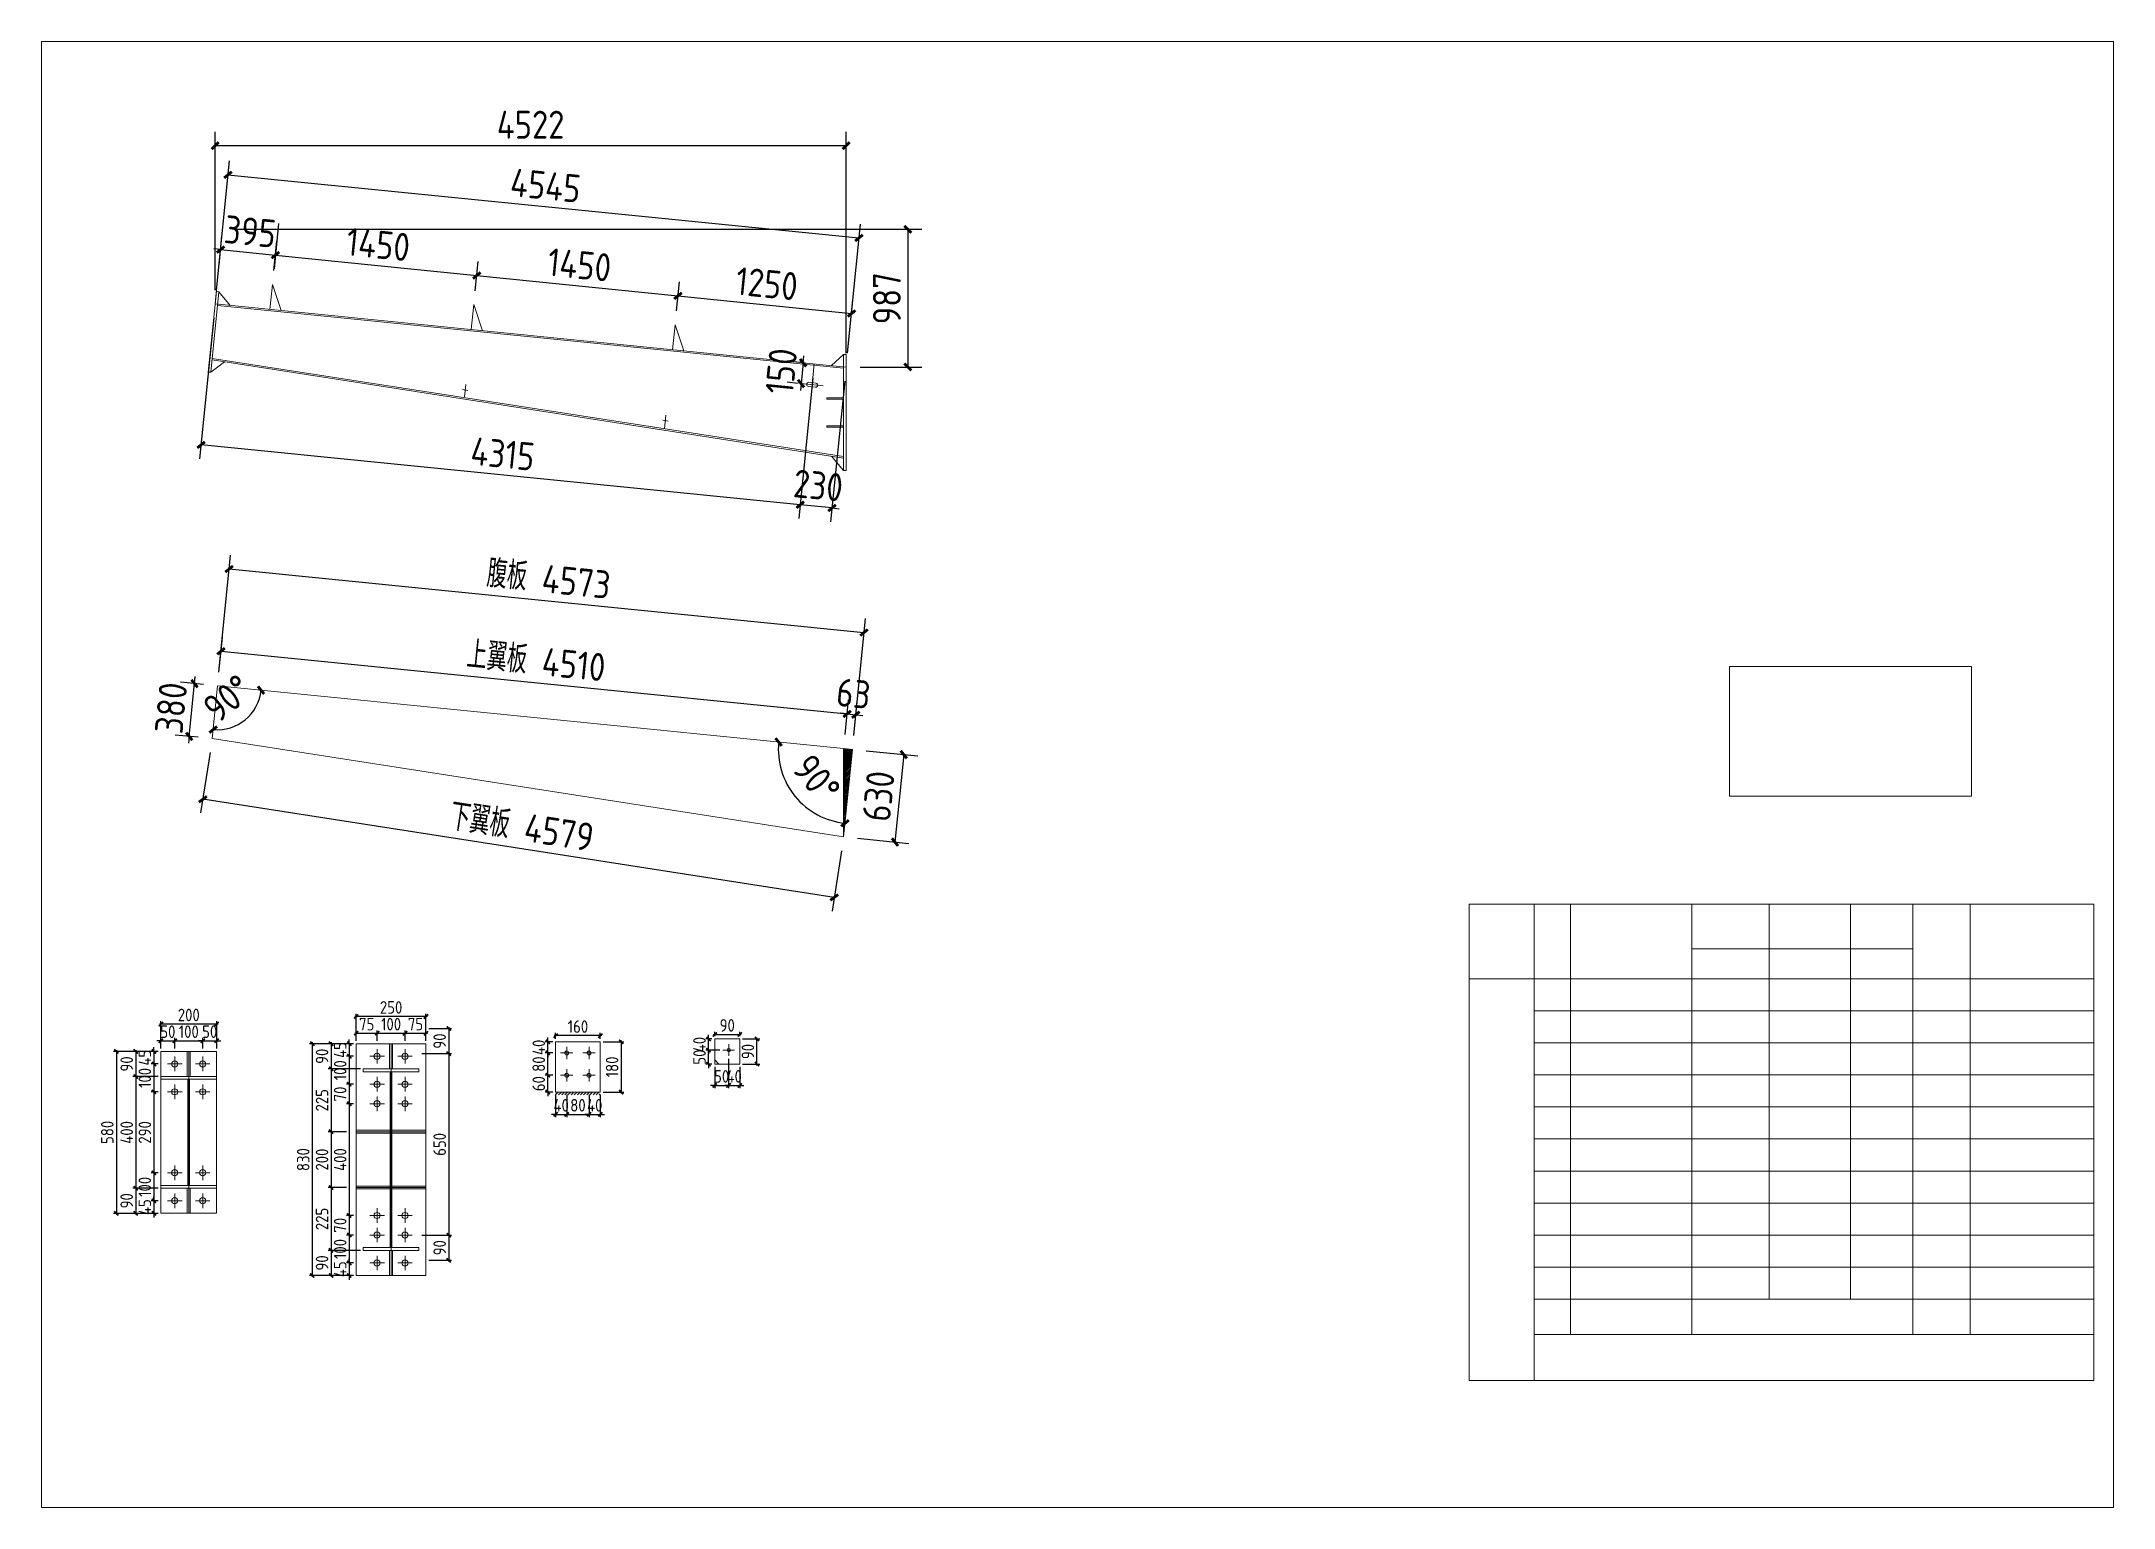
# Model space of a CAD drawing. Extents: x 485428 to 797698, y 56414 to 211814.
# Drawn here: x 704038 to 718888, y 134114 to 144614 of the extents above; entities that cross this region are included whole.
import ezdxf

# ---------------------------------------------------------------- set-up
doc = ezdxf.new("R2010")
doc.units = 0
doc.header["$LTSCALE"] = 1000
doc.header["$MEASUREMENT"] = 0
doc.layers.add('钢架', color=7, linetype='Continuous', lineweight=25)
doc.styles.get("Standard").update_dxf_attribs({"font": 'gbenor.shx', "bigfont": 'gbcbig.shx'})
doc.dimstyles.get("Standard").update_dxf_attribs({"dimscale": 100, "dimtxt": 2, "dimasz": 0.4, "dimexe": 0.5, "dimexo": 1, "dimgap": 0.5, "dimtad": 1, "dimdec": 0, "dimzin": 0, "dimdsep": 46, "dimtxsty": 'Standard', "dimblk": 'ARCHTICK', "dimcen": 0.09, "dimadec": 0, "dimazin": 0, "dimtfac": 1, "dimtdec": 0, "dimtix": 1, "dimtmove": 2, "dimatfit": 3, "dimfxl": 1, "dimtolj": 1, "dimtzin": 0, "dimarcsym": 0})

msp = doc.modelspace()

# ---------------------------------------------------------------- blocks, each defined once
blk = doc.blocks.new('_ArchTick')
at = {"color": 0, "linetype": 'ByBlock', "const_width": 0.4}
blk.add_lwpolyline([(-0.5, -0.5), (0.5, 0.5)], dxfattribs=at)
blk = doc.blocks.new('*D1354')
at = {"color": 3, "lineweight": -2}
for p, q in [((705436, 143269), (710347, 143269)), ((710247, 143269), (710247, 142282)), ((709905, 142282), (710347, 142282))]:
    blk.add_line(p, q, dxfattribs=at)
at = {"layer": 'Defpoints', "color": 0}
for p in [(705336, 143269), (709805, 142282), (710247, 142282)]:
    blk.add_point(p, dxfattribs=at)
at = {"color": 3, "lineweight": -2, "xscale": 50, "yscale": 50, "zscale": 50}
for p, rotation in [((710247, 143269), 90), ((710247, 142282), 270)]:
    blk.add_blockref('_ArchTick', p, dxfattribs=dict(at, rotation=rotation))
at = {"color": 0, "lineweight": 15, "insert": (710097, 142775), "char_height": 200, "attachment_point": 5, "rotation": 90}
blk.add_mtext('\\A1;987', dxfattribs=at)
blk = doc.blocks.new('*D1321')
at = {"color": 3, "lineweight": -2}
for p, q in [((705283, 142834), (705283, 143968)), ((709805, 142382), (709805, 143968)), ((705283, 143868), (709805, 143868))]:
    blk.add_line(p, q, dxfattribs=at)
at = {"layer": 'Defpoints', "color": 0}
for p in [(709805, 143868), (705283, 142734), (709805, 142282)]:
    blk.add_point(p, dxfattribs=at)
at = {"color": 3, "lineweight": -2, "xscale": 50, "yscale": 50, "zscale": 50, "rotation": 180}
blk.add_blockref('_ArchTick', (705283, 143868), dxfattribs=at)
at = {"color": 3, "lineweight": -2, "xscale": 50, "yscale": 50, "zscale": 50}
blk.add_blockref('_ArchTick', (709805, 143868), dxfattribs=at)
at = {"color": 0, "lineweight": 15, "insert": (707544, 144018), "char_height": 200, "attachment_point": 5}
blk.add_mtext('\\A1;4522', dxfattribs=at)
blk = doc.blocks.new('*D1355')
at = {"color": 3, "lineweight": -2}
for p, q in [((705311, 143013), (705332, 143223)), ((705704, 142973), (705725, 143184)), ((705322, 143124), (705273, 143129)), ((705322, 143124), (705715, 143084)), ((705715, 143084), (705765, 143079))]:
    blk.add_line(p, q, dxfattribs=at)
at = {"layer": 'Defpoints', "color": 0}
for p in [(705715, 143084), (705301, 142913), (705694, 142873)]:
    blk.add_point(p, dxfattribs=at)
at = {"color": 3, "lineweight": -2, "xscale": 50, "yscale": 50, "zscale": 50}
for p, rotation in [((705322, 143124), 354.2225783567985), ((705715, 143084), 174.2225783567985)]:
    blk.add_blockref('_ArchTick', p, dxfattribs=dict(at, rotation=rotation))
at = {"color": 0, "lineweight": 15, "insert": (705534, 143253), "char_height": 200, "attachment_point": 5, "rotation": 354.2226}
blk.add_mtext('\\A1;395', dxfattribs=at)
blk = doc.blocks.new('*D1356')
at = {"color": 3, "lineweight": -2}
for p, q in [((705738, 143311), (705705, 142985)), ((705715, 143084), (707158, 142938)), ((707147, 142829), (707168, 143038))]:
    blk.add_line(p, q, dxfattribs=at)
at = {"layer": 'Defpoints', "color": 0}
for p in [(705748, 143410), (707158, 142938), (707137, 142730)]:
    blk.add_point(p, dxfattribs=at)
at = {"color": 3, "lineweight": -2, "xscale": 50, "yscale": 50, "zscale": 50}
for p, rotation in [((705715, 143084), 174.2225783568159), ((707158, 142938), 354.2225783568159)]:
    blk.add_blockref('_ArchTick', p, dxfattribs=dict(at, rotation=rotation))
at = {"color": 0, "lineweight": 15, "insert": (706452, 143160), "char_height": 200, "attachment_point": 5, "rotation": 354.2226}
blk.add_mtext('\\A1;1450', dxfattribs=at)
blk = doc.blocks.new('*D1357')
at = {"color": 3, "lineweight": -2}
for p, q in [((707147, 142829), (707168, 143038)), ((707158, 142938), (708600, 142792)), ((708590, 142685), (708610, 142892))]:
    blk.add_line(p, q, dxfattribs=at)
at = {"layer": 'Defpoints', "color": 0}
for p in [(707137, 142730), (708600, 142792), (708579, 142585)]:
    blk.add_point(p, dxfattribs=at)
at = {"color": 3, "lineweight": -2, "xscale": 50, "yscale": 50, "zscale": 50}
for p, rotation in [((707158, 142938), 174.2225783568159), ((708600, 142792), 354.2225783568159)]:
    blk.add_blockref('_ArchTick', p, dxfattribs=dict(at, rotation=rotation))
at = {"color": 0, "lineweight": 15, "insert": (707894, 143014), "char_height": 200, "attachment_point": 5, "rotation": 354.2226}
blk.add_mtext('\\A1;1450', dxfattribs=at)
blk = doc.blocks.new('*D1327')
at = {"color": 3, "lineweight": -2}
for p, q in [((708590, 142685), (708610, 142892)), ((708600, 142792), (709844, 142666)), ((709815, 142381), (709854, 142766))]:
    blk.add_line(p, q, dxfattribs=at)
at = {"layer": 'Defpoints', "color": 0}
for p in [(708579, 142585), (709844, 142666), (709805, 142282)]:
    blk.add_point(p, dxfattribs=at)
at = {"color": 3, "lineweight": -2, "xscale": 50, "yscale": 50, "zscale": 50}
for p, rotation in [((708600, 142792), 174.2225783568159), ((709844, 142666), 354.2225783568159)]:
    blk.add_blockref('_ArchTick', p, dxfattribs=dict(at, rotation=rotation))
at = {"color": 0, "lineweight": 15, "insert": (709237, 142879), "char_height": 200, "attachment_point": 5, "rotation": 354.2226}
blk.add_mtext('\\A1;1250', dxfattribs=at)
blk = doc.blocks.new('*D1328')
at = {"color": 3, "lineweight": -2}
for p, q in [((705293, 142834), (705385, 143759)), ((705375, 143659), (709897, 143207)), ((709815, 142381), (709907, 143306))]:
    blk.add_line(p, q, dxfattribs=at)
at = {"layer": 'Defpoints', "color": 0}
for p in [(709897, 143207), (705283, 142734), (709805, 142282)]:
    blk.add_point(p, dxfattribs=at)
at = {"color": 3, "lineweight": -2, "xscale": 50, "yscale": 50, "zscale": 50}
for p, rotation in [((705375, 143659), 174.2894068625017), ((709897, 143207), 354.2894068625017)]:
    blk.add_blockref('_ArchTick', p, dxfattribs=dict(at, rotation=rotation))
at = {"color": 0, "lineweight": 15, "insert": (707651, 143582), "char_height": 200, "attachment_point": 5, "rotation": 354.2894}
blk.add_mtext('\\A1;4545', dxfattribs=at)
blk = doc.blocks.new('*D1329')
at = {"color": 3, "lineweight": -2}
for p, q in [((709566, 142205), (709466, 141197)), ((709795, 142182), (709694, 141174)), ((709476, 141296), (709426, 141301)), ((709704, 141273), (709476, 141296)), ((709704, 141273), (709754, 141268))]:
    blk.add_line(p, q, dxfattribs=at)
at = {"layer": 'Defpoints', "color": 0}
for p in [(709576, 142305), (709805, 142282), (709476, 141296)]:
    blk.add_point(p, dxfattribs=at)
at = {"color": 3, "lineweight": -2, "xscale": 50, "yscale": 50, "zscale": 50}
for p, rotation in [((709476, 141296), 354.2894068623674), ((709704, 141273), 174.2894068623674)]:
    blk.add_blockref('_ArchTick', p, dxfattribs=dict(at, rotation=rotation))
at = {"color": 0, "lineweight": 15, "insert": (709605, 141434), "char_height": 200, "attachment_point": 5, "rotation": 354.2894}
blk.add_mtext('\\A1;230', dxfattribs=at)
blk = doc.blocks.new('*D1330')
at = {"color": 3, "lineweight": -2}
for p, q in [((705273, 142635), (705172, 141626)), ((709476, 141296), (705182, 141725)), ((709504, 141584), (709466, 141197))]:
    blk.add_line(p, q, dxfattribs=at)
at = {"layer": 'Defpoints', "color": 0}
for p in [(705283, 142734), (705182, 141725), (709514, 141683)]:
    blk.add_point(p, dxfattribs=at)
at = {"color": 3, "lineweight": -2, "xscale": 50, "yscale": 50, "zscale": 50}
for p, rotation in [((705182, 141725), 174.2894068623198), ((709476, 141296), 354.2894068623198)]:
    blk.add_blockref('_ArchTick', p, dxfattribs=dict(at, rotation=rotation))
at = {"color": 0, "lineweight": 15, "insert": (707344, 141660), "char_height": 200, "attachment_point": 5, "rotation": 354.2894}
blk.add_mtext('\\A1;4315', dxfattribs=at)
blk = doc.blocks.new('*D1331')
at = {"color": 0, "lineweight": -2}
blk.add_arc((709850, 139544), 531, 174.2894, 264.2894, dxfattribs=at)
at = {"layer": 'Defpoints', "color": 0}
for p in [(705300, 139999), (709787, 139550), (709850, 139544), (709366, 139325), (709787, 138917)]:
    blk.add_point(p, dxfattribs=at)
at = {"color": 0, "lineweight": -2, "xscale": 50, "yscale": 50, "zscale": 50}
for p, rotation in [((709321, 139597), 84.28940686250164), ((709797, 139015), 354.2894068624959)]:
    blk.add_blockref('_ArchTick', p, dxfattribs=dict(at, rotation=rotation))
at = {"color": 0, "lineweight": 15, "insert": (709593, 139334), "char_height": 200, "attachment_point": 5, "rotation": 309.2894}
blk.add_mtext('\\A1;90°', dxfattribs=at)
blk = doc.blocks.new('*D1332')
at = {"color": 3, "lineweight": -2}
for p, q in [((705135, 140015), (705140, 140065)), ((705200, 140009), (705035, 140025)), ((705097, 139637), (705135, 140015)), ((705162, 139631), (704997, 139647)), ((705097, 139637), (705092, 139588))]:
    blk.add_line(p, q, dxfattribs=at)
at = {"layer": 'Defpoints', "color": 0}
for p in [(705135, 140015), (705300, 139999), (705262, 139621)]:
    blk.add_point(p, dxfattribs=at)
at = {"color": 3, "lineweight": -2, "xscale": 50, "yscale": 50, "zscale": 50}
for p, rotation in [((705135, 140015), 264.2894068624873), ((705097, 139637), 84.2894068624873)]:
    blk.add_blockref('_ArchTick', p, dxfattribs=dict(at, rotation=rotation))
at = {"color": 0, "lineweight": 15, "insert": (704967, 139841), "char_height": 200, "attachment_point": 5, "rotation": 84.2894}
blk.add_mtext('\\A1;380', dxfattribs=at)
blk = doc.blocks.new('*D1306')
at = {"color": 3, "lineweight": -2}
for p, q in [((705310, 140098), (705335, 140346)), ((705325, 140247), (709812, 139798)), ((709797, 139650), (709822, 139898))]:
    blk.add_line(p, q, dxfattribs=at)
at = {"layer": 'Defpoints', "color": 0}
for p in [(705300, 139999), (709812, 139798), (709787, 139550)]:
    blk.add_point(p, dxfattribs=at)
at = {"color": 3, "lineweight": -2, "xscale": 50, "yscale": 50, "zscale": 50}
for p, rotation in [((705325, 140247), 174.2894068625015), ((709812, 139798), 354.2894068625014)]:
    blk.add_blockref('_ArchTick', p, dxfattribs=dict(at, rotation=rotation))
at = {"color": 0, "lineweight": 15, "insert": (707584, 140178), "char_height": 200, "attachment_point": 5, "rotation": 354.2894}
blk.add_mtext('\\A1;上翼板 4510', dxfattribs=at)
blk = doc.blocks.new('*D1333')
at = {"color": 3, "lineweight": -2}
for p, q in [((709797, 139650), (709822, 139898)), ((709860, 139643), (709884, 139891)), ((709812, 139798), (709762, 139803)), ((709812, 139798), (709874, 139792)), ((709874, 139792), (709924, 139787))]:
    blk.add_line(p, q, dxfattribs=at)
at = {"layer": 'Defpoints', "color": 0}
for p in [(709874, 139792), (709787, 139550), (709850, 139544)]:
    blk.add_point(p, dxfattribs=at)
at = {"color": 3, "lineweight": -2, "xscale": 50, "yscale": 50, "zscale": 50}
for p, rotation in [((709812, 139798), 354.2894068625286), ((709874, 139792), 174.2894068625286)]:
    blk.add_blockref('_ArchTick', p, dxfattribs=dict(at, rotation=rotation))
at = {"color": 0, "lineweight": 15, "insert": (709858, 139944), "char_height": 200, "attachment_point": 5, "rotation": 354.2894}
blk.add_mtext('\\A1;63', dxfattribs=at)
blk = doc.blocks.new('*D1334')
at = {"color": 3, "lineweight": -2}
for p, q in [((705310, 140098), (705393, 140936)), ((705383, 140836), (709933, 140381)), ((709860, 139643), (709943, 140481))]:
    blk.add_line(p, q, dxfattribs=at)
at = {"layer": 'Defpoints', "color": 0}
for p in [(709933, 140381), (705300, 139999), (709850, 139544)]:
    blk.add_point(p, dxfattribs=at)
at = {"color": 3, "lineweight": -2, "xscale": 50, "yscale": 50, "zscale": 50}
for p, rotation in [((705383, 140836), 174.289406862498), ((709933, 140381), 354.289406862498)]:
    blk.add_blockref('_ArchTick', p, dxfattribs=dict(at, rotation=rotation))
at = {"color": 0, "lineweight": 15, "insert": (707674, 140764), "char_height": 200, "attachment_point": 5, "rotation": 354.2894}
blk.add_mtext('\\A1;腹板 4573', dxfattribs=at)
blk = doc.blocks.new('*D1335')
at = {"color": 3, "lineweight": -2}
for p, q in [((705247, 139522), (705179, 139089)), ((709720, 138484), (705195, 139187)), ((709772, 138818), (709704, 138385))]:
    blk.add_line(p, q, dxfattribs=at)
at = {"layer": 'Defpoints', "color": 0}
for p in [(705262, 139621), (705195, 139187), (709787, 138917)]:
    blk.add_point(p, dxfattribs=at)
at = {"color": 3, "lineweight": -2, "xscale": 50, "yscale": 50, "zscale": 50}
for p, rotation in [((705195, 139187), 171.1606204450694), ((709720, 138484), 351.1606204450694)]:
    blk.add_blockref('_ArchTick', p, dxfattribs=dict(at, rotation=rotation))
at = {"color": 0, "lineweight": 15, "insert": (707481, 138990), "char_height": 200, "attachment_point": 5, "rotation": 351.1606}
blk.add_mtext('\\A1;下翼板 4579', dxfattribs=at)
blk = doc.blocks.new('*D1336')
at = {"color": 3, "lineweight": -2}
for p, q in [((709949, 139534), (710318, 139497)), ((710218, 139507), (710155, 138880)), ((709886, 138907), (710255, 138870))]:
    blk.add_line(p, q, dxfattribs=at)
at = {"layer": 'Defpoints', "color": 0}
for p in [(709850, 139544), (709787, 138917), (710155, 138880)]:
    blk.add_point(p, dxfattribs=at)
at = {"color": 3, "lineweight": -2, "xscale": 50, "yscale": 50, "zscale": 50}
for p, rotation in [((710218, 139507), 84.28940686249801), ((710155, 138880), 264.289406862498)]:
    blk.add_blockref('_ArchTick', p, dxfattribs=dict(at, rotation=rotation))
at = {"color": 0, "lineweight": 15, "insert": (710037, 139209), "char_height": 200, "attachment_point": 5, "rotation": 84.2894}
blk.add_mtext('\\A1;630', dxfattribs=at)
blk = doc.blocks.new('*D1337')
at = {"color": 3, "lineweight": -2}
for p, q in [((709477, 142315), (709397, 142323)), ((709497, 142313), (709482, 142164)), ((709497, 142313), (709502, 142363)), ((709462, 142165), (709382, 142173)), ((709482, 142164), (709477, 142114))]:
    blk.add_line(p, q, dxfattribs=at)
at = {"layer": 'Defpoints', "color": 0}
for p in [(709576, 142305), (709482, 142164), (709562, 142156)]:
    blk.add_point(p, dxfattribs=at)
at = {"color": 3, "lineweight": -2, "xscale": 50, "yscale": 50, "zscale": 50}
for p, rotation in [((709497, 142313), 264.2894068625103), ((709482, 142164), 84.2894068625103)]:
    blk.add_blockref('_ArchTick', p, dxfattribs=dict(at, rotation=rotation))
at = {"color": 0, "lineweight": 15, "insert": (709340, 142253), "char_height": 200, "attachment_point": 5, "rotation": 84.2894}
blk.add_mtext('\\A1;150', dxfattribs=at)
blk = doc.blocks.new('*D1338')
at = {"color": 3, "lineweight": -2}
for p, q in [((704894, 137457), (704864, 137457)), ((704894, 137401), (704894, 137477)), ((704894, 137457), (704994, 137457)), ((704994, 137401), (704994, 137477)), ((704994, 137457), (705024, 137457))]:
    blk.add_line(p, q, dxfattribs=at)
at = {"layer": 'Defpoints', "color": 0}
for p in [(704894, 137381), (704994, 137457), (704994, 137381)]:
    blk.add_point(p, dxfattribs=at)
at = {"color": 3, "lineweight": -2, "xscale": 30, "yscale": 30, "zscale": 30}
blk.add_blockref('_ArchTick', (704894, 137457), dxfattribs=at)
at = {"color": 3, "lineweight": -2, "xscale": 30, "yscale": 30, "zscale": 30, "rotation": 180}
blk.add_blockref('_ArchTick', (704994, 137457), dxfattribs=at)
at = {"color": 0, "lineweight": 15, "insert": (704944, 137522), "char_height": 90, "attachment_point": 5}
blk.add_mtext('\\A1;50', dxfattribs=at)
blk = doc.blocks.new('*D1307')
at = {"color": 3, "lineweight": -2}
for p, q in [((704984, 137457), (705204, 137457)), ((704994, 137401), (704994, 137477)), ((705194, 137401), (705194, 137477))]:
    blk.add_line(p, q, dxfattribs=at)
at = {"layer": 'Defpoints', "color": 0}
for p in [(704994, 137381), (705194, 137457), (705194, 137381)]:
    blk.add_point(p, dxfattribs=at)
at = {"color": 3, "lineweight": -2, "xscale": 30, "yscale": 30, "zscale": 30, "rotation": 180}
blk.add_blockref('_ArchTick', (704994, 137457), dxfattribs=at)
at = {"color": 3, "lineweight": -2, "xscale": 30, "yscale": 30, "zscale": 30}
blk.add_blockref('_ArchTick', (705194, 137457), dxfattribs=at)
at = {"color": 0, "lineweight": 15, "insert": (705094, 137522), "char_height": 90, "attachment_point": 5}
blk.add_mtext('\\A1;100', dxfattribs=at)
blk = doc.blocks.new('*D1339')
at = {"color": 3, "lineweight": -2}
for p, q in [((705194, 137457), (705164, 137457)), ((705194, 137401), (705194, 137477)), ((705194, 137457), (705294, 137457)), ((705294, 137401), (705294, 137477)), ((705294, 137457), (705324, 137457))]:
    blk.add_line(p, q, dxfattribs=at)
at = {"layer": 'Defpoints', "color": 0}
for p in [(705194, 137381), (705294, 137457), (705294, 137381)]:
    blk.add_point(p, dxfattribs=at)
at = {"color": 3, "lineweight": -2, "xscale": 30, "yscale": 30, "zscale": 30}
blk.add_blockref('_ArchTick', (705194, 137457), dxfattribs=at)
at = {"color": 3, "lineweight": -2, "xscale": 30, "yscale": 30, "zscale": 30, "rotation": 180}
blk.add_blockref('_ArchTick', (705294, 137457), dxfattribs=at)
at = {"color": 0, "lineweight": 15, "insert": (705244, 137522), "char_height": 90, "attachment_point": 5}
blk.add_mtext('\\A1;50', dxfattribs=at)
blk = doc.blocks.new('*D1308')
at = {"color": 3, "lineweight": -2}
for p, q in [((704874, 137381), (704824, 137381)), ((704844, 137381), (704844, 137411)), ((704844, 137381), (704844, 137291)), ((704874, 137291), (704824, 137291)), ((704844, 137291), (704844, 137261))]:
    blk.add_line(p, q, dxfattribs=at)
at = {"layer": 'Defpoints', "color": 0}
for p in [(704894, 137381), (704844, 137291), (704894, 137291)]:
    blk.add_point(p, dxfattribs=at)
at = {"color": 3, "lineweight": -2, "xscale": 30, "yscale": 30, "zscale": 30}
for p, rotation in [((704844, 137381), 270), ((704844, 137291), 90)]:
    blk.add_blockref('_ArchTick', p, dxfattribs=dict(at, rotation=rotation))
at = {"color": 0, "lineweight": 15, "insert": (704779, 137336), "char_height": 90, "attachment_point": 5, "rotation": 90}
blk.add_mtext('\\A1;45', dxfattribs=at)
blk = doc.blocks.new('*D1309')
at = {"color": 3, "lineweight": -2}
for p, q in [((704874, 137291), (704824, 137291)), ((704844, 137301), (704844, 137081)), ((704874, 137091), (704824, 137091))]:
    blk.add_line(p, q, dxfattribs=at)
at = {"layer": 'Defpoints', "color": 0}
for p in [(704894, 137291), (704844, 137091), (704894, 137091)]:
    blk.add_point(p, dxfattribs=at)
at = {"color": 3, "lineweight": -2, "xscale": 30, "yscale": 30, "zscale": 30}
for p, rotation in [((704844, 137291), 90), ((704844, 137091), 270)]:
    blk.add_blockref('_ArchTick', p, dxfattribs=dict(at, rotation=rotation))
at = {"color": 0, "lineweight": 15, "insert": (704779, 137191), "char_height": 90, "attachment_point": 5, "rotation": 90}
blk.add_mtext('\\A1;100', dxfattribs=at)
blk = doc.blocks.new('*D1310')
at = {"color": 3, "lineweight": -2}
for p, q in [((704874, 137091), (704824, 137091)), ((704844, 137101), (704844, 136501)), ((704874, 136511), (704824, 136511))]:
    blk.add_line(p, q, dxfattribs=at)
at = {"layer": 'Defpoints', "color": 0}
for p in [(704894, 137091), (704844, 136511), (704894, 136511)]:
    blk.add_point(p, dxfattribs=at)
at = {"color": 3, "lineweight": -2, "xscale": 30, "yscale": 30, "zscale": 30}
for p, rotation in [((704844, 137091), 90), ((704844, 136511), 270)]:
    blk.add_blockref('_ArchTick', p, dxfattribs=dict(at, rotation=rotation))
at = {"color": 0, "lineweight": 15, "insert": (704779, 136801), "char_height": 90, "attachment_point": 5, "rotation": 90}
blk.add_mtext('\\A1;290', dxfattribs=at)
blk = doc.blocks.new('*D1311')
at = {"color": 3, "lineweight": -2}
for p, q in [((704874, 136511), (704824, 136511)), ((704844, 136521), (704844, 136301)), ((704874, 136311), (704824, 136311))]:
    blk.add_line(p, q, dxfattribs=at)
at = {"layer": 'Defpoints', "color": 0}
for p in [(704894, 136511), (704844, 136311), (704894, 136311)]:
    blk.add_point(p, dxfattribs=at)
at = {"color": 3, "lineweight": -2, "xscale": 30, "yscale": 30, "zscale": 30}
for p, rotation in [((704844, 136511), 90), ((704844, 136311), 270)]:
    blk.add_blockref('_ArchTick', p, dxfattribs=dict(at, rotation=rotation))
at = {"color": 0, "lineweight": 15, "insert": (704779, 136411), "char_height": 90, "attachment_point": 5, "rotation": 90}
blk.add_mtext('\\A1;100', dxfattribs=at)
blk = doc.blocks.new('*D1312')
at = {"color": 3, "lineweight": -2}
for p, q in [((704844, 136311), (704844, 136341)), ((704874, 136311), (704824, 136311)), ((704874, 136221), (704824, 136221)), ((704844, 136311), (704844, 136221)), ((704844, 136221), (704844, 136191))]:
    blk.add_line(p, q, dxfattribs=at)
at = {"layer": 'Defpoints', "color": 0}
for p in [(704844, 136221), (704894, 136311), (704894, 136221)]:
    blk.add_point(p, dxfattribs=at)
at = {"color": 3, "lineweight": -2, "xscale": 30, "yscale": 30, "zscale": 30}
for p, rotation in [((704844, 136311), 270), ((704844, 136221), 90)]:
    blk.add_blockref('_ArchTick', p, dxfattribs=dict(at, rotation=rotation))
at = {"color": 0, "lineweight": 15, "insert": (704779, 136266), "char_height": 90, "attachment_point": 5, "rotation": 90}
blk.add_mtext('\\A1;45', dxfattribs=at)
blk = doc.blocks.new('*D1340')
at = {"color": 3, "lineweight": -2}
for p, q in [((704874, 137381), (704694, 137381)), ((704714, 137391), (704714, 137191)), ((704874, 137201), (704694, 137201))]:
    blk.add_line(p, q, dxfattribs=at)
at = {"layer": 'Defpoints', "color": 0}
for p in [(704894, 137381), (704714, 137201), (704894, 137201)]:
    blk.add_point(p, dxfattribs=at)
at = {"color": 3, "lineweight": -2, "xscale": 30, "yscale": 30, "zscale": 30}
for p, rotation in [((704714, 137381), 90), ((704714, 137201), 270)]:
    blk.add_blockref('_ArchTick', p, dxfattribs=dict(at, rotation=rotation))
at = {"color": 0, "lineweight": 15, "insert": (704649, 137291), "char_height": 90, "attachment_point": 5, "rotation": 90}
blk.add_mtext('\\A1;90', dxfattribs=at)
blk = doc.blocks.new('*D1341')
at = {"color": 3, "lineweight": -2}
for p, q in [((704874, 137201), (704694, 137201)), ((704714, 137211), (704714, 136391)), ((704874, 136401), (704694, 136401))]:
    blk.add_line(p, q, dxfattribs=at)
at = {"layer": 'Defpoints', "color": 0}
for p in [(704894, 137201), (704714, 136401), (704894, 136401)]:
    blk.add_point(p, dxfattribs=at)
at = {"color": 3, "lineweight": -2, "xscale": 30, "yscale": 30, "zscale": 30}
for p, rotation in [((704714, 137201), 90), ((704714, 136401), 270)]:
    blk.add_blockref('_ArchTick', p, dxfattribs=dict(at, rotation=rotation))
at = {"color": 0, "lineweight": 15, "insert": (704649, 136801), "char_height": 90, "attachment_point": 5, "rotation": 90}
blk.add_mtext('\\A1;400', dxfattribs=at)
blk = doc.blocks.new('*D1342')
at = {"color": 3, "lineweight": -2}
for p, q in [((704874, 136401), (704694, 136401)), ((704714, 136411), (704714, 136211)), ((704874, 136221), (704694, 136221))]:
    blk.add_line(p, q, dxfattribs=at)
at = {"layer": 'Defpoints', "color": 0}
for p in [(704894, 136401), (704714, 136221), (704894, 136221)]:
    blk.add_point(p, dxfattribs=at)
at = {"color": 3, "lineweight": -2, "xscale": 30, "yscale": 30, "zscale": 30}
for p, rotation in [((704714, 136401), 90), ((704714, 136221), 270)]:
    blk.add_blockref('_ArchTick', p, dxfattribs=dict(at, rotation=rotation))
at = {"color": 0, "lineweight": 15, "insert": (704649, 136311), "char_height": 90, "attachment_point": 5, "rotation": 90}
blk.add_mtext('\\A1;90', dxfattribs=at)
blk = doc.blocks.new('*D1343')
at = {"color": 3, "lineweight": -2}
for p, q in [((704874, 137381), (704555, 137381)), ((704575, 137391), (704575, 136211)), ((704874, 136221), (704555, 136221))]:
    blk.add_line(p, q, dxfattribs=at)
at = {"layer": 'Defpoints', "color": 0}
for p in [(704894, 137381), (704575, 136221), (704894, 136221)]:
    blk.add_point(p, dxfattribs=at)
at = {"color": 3, "lineweight": -2, "xscale": 30, "yscale": 30, "zscale": 30}
for p, rotation in [((704575, 137381), 90), ((704575, 136221), 270)]:
    blk.add_blockref('_ArchTick', p, dxfattribs=dict(at, rotation=rotation))
at = {"color": 0, "lineweight": 15, "insert": (704510, 136801), "char_height": 90, "attachment_point": 5, "rotation": 90}
blk.add_mtext('\\A1;580', dxfattribs=at)
blk = doc.blocks.new('*D1344')
at = {"color": 3, "lineweight": -2}
for p, q in [((705304, 137577), (704884, 137577)), ((704894, 137401), (704894, 137597)), ((705294, 137401), (705294, 137597))]:
    blk.add_line(p, q, dxfattribs=at)
at = {"layer": 'Defpoints', "color": 0}
for p in [(704894, 137577), (704894, 137381), (705294, 137381)]:
    blk.add_point(p, dxfattribs=at)
at = {"color": 3, "lineweight": -2, "xscale": 30, "yscale": 30, "zscale": 30, "rotation": 180}
blk.add_blockref('_ArchTick', (704894, 137577), dxfattribs=at)
at = {"color": 3, "lineweight": -2, "xscale": 30, "yscale": 30, "zscale": 30}
blk.add_blockref('_ArchTick', (705294, 137577), dxfattribs=at)
at = {"color": 0, "lineweight": 15, "insert": (705094, 137642), "char_height": 90, "attachment_point": 5}
blk.add_mtext('\\A1;200', dxfattribs=at)
blk = doc.blocks.new('*D1345')
at = {"color": 3, "lineweight": -2}
for p, q in [((706284, 137511), (706454, 137511)), ((706294, 137456), (706294, 137531)), ((706444, 137456), (706444, 137531))]:
    blk.add_line(p, q, dxfattribs=at)
at = {"layer": 'Defpoints', "color": 0}
for p in [(706444, 137511), (706294, 137436), (706444, 137436)]:
    blk.add_point(p, dxfattribs=at)
at = {"color": 3, "lineweight": -2, "xscale": 30, "yscale": 30, "zscale": 30, "rotation": 180}
blk.add_blockref('_ArchTick', (706294, 137511), dxfattribs=at)
at = {"color": 3, "lineweight": -2, "xscale": 30, "yscale": 30, "zscale": 30}
blk.add_blockref('_ArchTick', (706444, 137511), dxfattribs=at)
at = {"color": 0, "lineweight": 15, "insert": (706369, 137576), "char_height": 90, "attachment_point": 5}
blk.add_mtext('\\A1;75', dxfattribs=at)
blk = doc.blocks.new('*D1313')
at = {"color": 3, "lineweight": -2}
for p, q in [((706434, 137511), (706654, 137511)), ((706444, 137456), (706444, 137531)), ((706644, 137456), (706644, 137531))]:
    blk.add_line(p, q, dxfattribs=at)
at = {"layer": 'Defpoints', "color": 0}
for p in [(706644, 137511), (706444, 137436), (706644, 137436)]:
    blk.add_point(p, dxfattribs=at)
at = {"color": 3, "lineweight": -2, "xscale": 30, "yscale": 30, "zscale": 30, "rotation": 180}
blk.add_blockref('_ArchTick', (706444, 137511), dxfattribs=at)
at = {"color": 3, "lineweight": -2, "xscale": 30, "yscale": 30, "zscale": 30}
blk.add_blockref('_ArchTick', (706644, 137511), dxfattribs=at)
at = {"color": 0, "lineweight": 15, "insert": (706544, 137576), "char_height": 90, "attachment_point": 5}
blk.add_mtext('\\A1;100', dxfattribs=at)
blk = doc.blocks.new('*D1346')
at = {"color": 3, "lineweight": -2}
for p, q in [((706634, 137511), (706804, 137511)), ((706644, 137456), (706644, 137531)), ((706794, 137456), (706794, 137531))]:
    blk.add_line(p, q, dxfattribs=at)
at = {"layer": 'Defpoints', "color": 0}
for p in [(706794, 137511), (706644, 137436), (706794, 137436)]:
    blk.add_point(p, dxfattribs=at)
at = {"color": 3, "lineweight": -2, "xscale": 30, "yscale": 30, "zscale": 30, "rotation": 180}
blk.add_blockref('_ArchTick', (706644, 137511), dxfattribs=at)
at = {"color": 3, "lineweight": -2, "xscale": 30, "yscale": 30, "zscale": 30}
blk.add_blockref('_ArchTick', (706794, 137511), dxfattribs=at)
at = {"color": 0, "lineweight": 15, "insert": (706719, 137576), "char_height": 90, "attachment_point": 5}
blk.add_mtext('\\A1;75', dxfattribs=at)
blk = doc.blocks.new('*D1314')
at = {"color": 3, "lineweight": -2}
for p, q in [((706274, 137436), (706224, 137436)), ((706244, 137436), (706244, 137466)), ((706244, 137436), (706244, 137346)), ((706274, 137346), (706224, 137346)), ((706244, 137346), (706244, 137316))]:
    blk.add_line(p, q, dxfattribs=at)
at = {"layer": 'Defpoints', "color": 0}
for p in [(706294, 137436), (706244, 137346), (706294, 137346)]:
    blk.add_point(p, dxfattribs=at)
at = {"color": 3, "lineweight": -2, "xscale": 30, "yscale": 30, "zscale": 30}
for p, rotation in [((706244, 137436), 270), ((706244, 137346), 90)]:
    blk.add_blockref('_ArchTick', p, dxfattribs=dict(at, rotation=rotation))
at = {"color": 0, "lineweight": 15, "insert": (706179, 137391), "char_height": 90, "attachment_point": 5, "rotation": 90}
blk.add_mtext('\\A1;45', dxfattribs=at)
blk = doc.blocks.new('*D1315')
at = {"color": 3, "lineweight": -2}
for p, q in [((706274, 137346), (706224, 137346)), ((706244, 137356), (706244, 137136)), ((706274, 137146), (706224, 137146))]:
    blk.add_line(p, q, dxfattribs=at)
at = {"layer": 'Defpoints', "color": 0}
for p in [(706294, 137346), (706244, 137146), (706294, 137146)]:
    blk.add_point(p, dxfattribs=at)
at = {"color": 3, "lineweight": -2, "xscale": 30, "yscale": 30, "zscale": 30}
for p, rotation in [((706244, 137346), 90), ((706244, 137146), 270)]:
    blk.add_blockref('_ArchTick', p, dxfattribs=dict(at, rotation=rotation))
at = {"color": 0, "lineweight": 15, "insert": (706179, 137246), "char_height": 90, "attachment_point": 5, "rotation": 90}
blk.add_mtext('\\A1;100', dxfattribs=at)
blk = doc.blocks.new('*D1316')
at = {"color": 3, "lineweight": -2}
for p, q in [((706274, 137146), (706224, 137146)), ((706244, 137156), (706244, 136996)), ((706274, 137006), (706224, 137006))]:
    blk.add_line(p, q, dxfattribs=at)
at = {"layer": 'Defpoints', "color": 0}
for p in [(706294, 137146), (706244, 137006), (706294, 137006)]:
    blk.add_point(p, dxfattribs=at)
at = {"color": 3, "lineweight": -2, "xscale": 30, "yscale": 30, "zscale": 30}
for p, rotation in [((706244, 137146), 90), ((706244, 137006), 270)]:
    blk.add_blockref('_ArchTick', p, dxfattribs=dict(at, rotation=rotation))
at = {"color": 0, "lineweight": 15, "insert": (706179, 137076), "char_height": 90, "attachment_point": 5, "rotation": 90}
blk.add_mtext('\\A1;70', dxfattribs=at)
blk = doc.blocks.new('*D1317')
at = {"color": 3, "lineweight": -2}
for p, q in [((706274, 137006), (706224, 137006)), ((706244, 137016), (706244, 136196)), ((706274, 136206), (706224, 136206))]:
    blk.add_line(p, q, dxfattribs=at)
at = {"layer": 'Defpoints', "color": 0}
for p in [(706294, 137006), (706244, 136206), (706294, 136206)]:
    blk.add_point(p, dxfattribs=at)
at = {"color": 3, "lineweight": -2, "xscale": 30, "yscale": 30, "zscale": 30}
for p, rotation in [((706244, 137006), 90), ((706244, 136206), 270)]:
    blk.add_blockref('_ArchTick', p, dxfattribs=dict(at, rotation=rotation))
at = {"color": 0, "lineweight": 15, "insert": (706179, 136606), "char_height": 90, "attachment_point": 5, "rotation": 90}
blk.add_mtext('\\A1;400', dxfattribs=at)
blk = doc.blocks.new('*D1318')
at = {"color": 3, "lineweight": -2}
for p, q in [((706274, 136206), (706224, 136206)), ((706244, 136216), (706244, 136056)), ((706274, 136066), (706224, 136066))]:
    blk.add_line(p, q, dxfattribs=at)
at = {"layer": 'Defpoints', "color": 0}
for p in [(706294, 136206), (706244, 136066), (706294, 136066)]:
    blk.add_point(p, dxfattribs=at)
at = {"color": 3, "lineweight": -2, "xscale": 30, "yscale": 30, "zscale": 30}
for p, rotation in [((706244, 136206), 90), ((706244, 136066), 270)]:
    blk.add_blockref('_ArchTick', p, dxfattribs=dict(at, rotation=rotation))
at = {"color": 0, "lineweight": 15, "insert": (706179, 136136), "char_height": 90, "attachment_point": 5, "rotation": 90}
blk.add_mtext('\\A1;70', dxfattribs=at)
blk = doc.blocks.new('*D1319')
at = {"color": 3, "lineweight": -2}
for p, q in [((706274, 136066), (706224, 136066)), ((706244, 136076), (706244, 135856)), ((706274, 135866), (706224, 135866))]:
    blk.add_line(p, q, dxfattribs=at)
at = {"layer": 'Defpoints', "color": 0}
for p in [(706294, 136066), (706244, 135866), (706294, 135866)]:
    blk.add_point(p, dxfattribs=at)
at = {"color": 3, "lineweight": -2, "xscale": 30, "yscale": 30, "zscale": 30}
for p, rotation in [((706244, 136066), 90), ((706244, 135866), 270)]:
    blk.add_blockref('_ArchTick', p, dxfattribs=dict(at, rotation=rotation))
at = {"color": 0, "lineweight": 15, "insert": (706179, 135966), "char_height": 90, "attachment_point": 5, "rotation": 90}
blk.add_mtext('\\A1;100', dxfattribs=at)
blk = doc.blocks.new('*D1347')
at = {"color": 3, "lineweight": -2}
for p, q in [((706244, 135866), (706244, 135896)), ((706274, 135866), (706224, 135866)), ((706274, 135776), (706224, 135776)), ((706244, 135866), (706244, 135776)), ((706244, 135776), (706244, 135746))]:
    blk.add_line(p, q, dxfattribs=at)
at = {"layer": 'Defpoints', "color": 0}
for p in [(706244, 135776), (706294, 135866), (706294, 135776)]:
    blk.add_point(p, dxfattribs=at)
at = {"color": 3, "lineweight": -2, "xscale": 30, "yscale": 30, "zscale": 30}
for p, rotation in [((706244, 135866), 270), ((706244, 135776), 90)]:
    blk.add_blockref('_ArchTick', p, dxfattribs=dict(at, rotation=rotation))
at = {"color": 0, "lineweight": 15, "insert": (706179, 135821), "char_height": 90, "attachment_point": 5, "rotation": 90}
blk.add_mtext('\\A1;45', dxfattribs=at)
blk = doc.blocks.new('*D1348')
at = {"color": 3, "lineweight": -2}
for p, q in [((706274, 137436), (706094, 137436)), ((706114, 137446), (706114, 137246)), ((706324, 137256), (706094, 137256))]:
    blk.add_line(p, q, dxfattribs=at)
at = {"layer": 'Defpoints', "color": 0}
for p in [(706294, 137436), (706114, 137256), (706344, 137256)]:
    blk.add_point(p, dxfattribs=at)
at = {"color": 3, "lineweight": -2, "xscale": 30, "yscale": 30, "zscale": 30}
for p, rotation in [((706114, 137436), 90), ((706114, 137256), 270)]:
    blk.add_blockref('_ArchTick', p, dxfattribs=dict(at, rotation=rotation))
at = {"color": 0, "lineweight": 15, "insert": (706049, 137346), "char_height": 90, "attachment_point": 5, "rotation": 90}
blk.add_mtext('\\A1;90', dxfattribs=at)
blk = doc.blocks.new('*D1349')
at = {"color": 3, "lineweight": -2}
for p, q in [((706324, 137256), (706094, 137256)), ((706114, 137266), (706114, 136796)), ((706224, 136806), (706094, 136806))]:
    blk.add_line(p, q, dxfattribs=at)
at = {"layer": 'Defpoints', "color": 0}
for p in [(706344, 137256), (706114, 136806), (706244, 136806)]:
    blk.add_point(p, dxfattribs=at)
at = {"color": 3, "lineweight": -2, "xscale": 30, "yscale": 30, "zscale": 30}
for p, rotation in [((706114, 137256), 90), ((706114, 136806), 270)]:
    blk.add_blockref('_ArchTick', p, dxfattribs=dict(at, rotation=rotation))
at = {"color": 0, "lineweight": 15, "insert": (706049, 137031), "char_height": 90, "attachment_point": 5, "rotation": 90}
blk.add_mtext('\\A1;225', dxfattribs=at)
blk = doc.blocks.new('*D1320')
at = {"color": 3, "lineweight": -2}
for p, q in [((706224, 136806), (706094, 136806)), ((706114, 136816), (706114, 136396)), ((706224, 136406), (706094, 136406))]:
    blk.add_line(p, q, dxfattribs=at)
at = {"layer": 'Defpoints', "color": 0}
for p in [(706244, 136806), (706114, 136406), (706244, 136406)]:
    blk.add_point(p, dxfattribs=at)
at = {"color": 3, "lineweight": -2, "xscale": 30, "yscale": 30, "zscale": 30}
for p, rotation in [((706114, 136806), 90), ((706114, 136406), 270)]:
    blk.add_blockref('_ArchTick', p, dxfattribs=dict(at, rotation=rotation))
at = {"color": 0, "lineweight": 15, "insert": (706049, 136606), "char_height": 90, "attachment_point": 5, "rotation": 90}
blk.add_mtext('\\A1;200', dxfattribs=at)
blk = doc.blocks.new('*D1350')
at = {"color": 3, "lineweight": -2}
for p, q in [((706224, 136406), (706094, 136406)), ((706114, 136416), (706114, 135946)), ((706324, 135956), (706094, 135956))]:
    blk.add_line(p, q, dxfattribs=at)
at = {"layer": 'Defpoints', "color": 0}
for p in [(706244, 136406), (706114, 135956), (706344, 135956)]:
    blk.add_point(p, dxfattribs=at)
at = {"color": 3, "lineweight": -2, "xscale": 30, "yscale": 30, "zscale": 30}
for p, rotation in [((706114, 136406), 90), ((706114, 135956), 270)]:
    blk.add_blockref('_ArchTick', p, dxfattribs=dict(at, rotation=rotation))
at = {"color": 0, "lineweight": 15, "insert": (706049, 136181), "char_height": 90, "attachment_point": 5, "rotation": 90}
blk.add_mtext('\\A1;225', dxfattribs=at)
blk = doc.blocks.new('*D1351')
at = {"color": 3, "lineweight": -2}
for p, q in [((706324, 135956), (706094, 135956)), ((706114, 135966), (706114, 135766)), ((706274, 135776), (706094, 135776))]:
    blk.add_line(p, q, dxfattribs=at)
at = {"layer": 'Defpoints', "color": 0}
for p in [(706344, 135956), (706114, 135776), (706294, 135776)]:
    blk.add_point(p, dxfattribs=at)
at = {"color": 3, "lineweight": -2, "xscale": 30, "yscale": 30, "zscale": 30}
for p, rotation in [((706114, 135956), 90), ((706114, 135776), 270)]:
    blk.add_blockref('_ArchTick', p, dxfattribs=dict(at, rotation=rotation))
at = {"color": 0, "lineweight": 15, "insert": (706049, 135866), "char_height": 90, "attachment_point": 5, "rotation": 90}
blk.add_mtext('\\A1;90', dxfattribs=at)
blk = doc.blocks.new('*D1352')
at = {"color": 3, "lineweight": -2}
for p, q in [((706274, 137436), (705959, 137436)), ((705979, 137446), (705979, 135766)), ((706274, 135776), (705959, 135776))]:
    blk.add_line(p, q, dxfattribs=at)
at = {"layer": 'Defpoints', "color": 0}
for p in [(706294, 137436), (705979, 135776), (706294, 135776)]:
    blk.add_point(p, dxfattribs=at)
at = {"color": 3, "lineweight": -2, "xscale": 30, "yscale": 30, "zscale": 30}
for p, rotation in [((705979, 137436), 90), ((705979, 135776), 270)]:
    blk.add_blockref('_ArchTick', p, dxfattribs=dict(at, rotation=rotation))
at = {"color": 0, "lineweight": 15, "insert": (705914, 136606), "char_height": 90, "attachment_point": 5, "rotation": 90}
blk.add_mtext('\\A1;830', dxfattribs=at)
blk = doc.blocks.new('*D1353')
at = {"color": 3, "lineweight": -2}
for p, q in [((706804, 137631), (706284, 137631)), ((706294, 137456), (706294, 137651)), ((706794, 137456), (706794, 137651))]:
    blk.add_line(p, q, dxfattribs=at)
at = {"layer": 'Defpoints', "color": 0}
for p in [(706294, 137631), (706294, 137436), (706794, 137436)]:
    blk.add_point(p, dxfattribs=at)
at = {"color": 3, "lineweight": -2, "xscale": 30, "yscale": 30, "zscale": 30, "rotation": 180}
blk.add_blockref('_ArchTick', (706294, 137631), dxfattribs=at)
at = {"color": 3, "lineweight": -2, "xscale": 30, "yscale": 30, "zscale": 30}
blk.add_blockref('_ArchTick', (706794, 137631), dxfattribs=at)
at = {"color": 0, "lineweight": 15, "insert": (706544, 137696), "char_height": 90, "attachment_point": 5}
blk.add_mtext('\\A1;250', dxfattribs=at)
blk = doc.blocks.new('*D1358')
at = {"color": 3, "lineweight": -2}
for p, q in [((707723, 137070), (707723, 136910)), ((707803, 137070), (707803, 136910)), ((707723, 136930), (707693, 136930)), ((707723, 136930), (707803, 136930)), ((707803, 136930), (707833, 136930))]:
    blk.add_line(p, q, dxfattribs=at)
at = {"layer": 'Defpoints', "color": 0}
for p in [(707723, 137090), (707803, 137090), (707803, 136930)]:
    blk.add_point(p, dxfattribs=at)
at = {"color": 3, "lineweight": -2, "xscale": 30, "yscale": 30, "zscale": 30}
blk.add_blockref('_ArchTick', (707723, 136930), dxfattribs=at)
at = {"color": 3, "lineweight": -2, "xscale": 30, "yscale": 30, "zscale": 30, "rotation": 180}
blk.add_blockref('_ArchTick', (707803, 136930), dxfattribs=at)
at = {"color": 0, "lineweight": 15, "insert": (707763, 136995), "char_height": 90, "attachment_point": 5}
blk.add_mtext('\\A1;40', dxfattribs=at)
blk = doc.blocks.new('*D1322')
at = {"color": 3, "lineweight": -2}
for p, q in [((707803, 137070), (707803, 136910)), ((707963, 137070), (707963, 136910)), ((707793, 136930), (707973, 136930))]:
    blk.add_line(p, q, dxfattribs=at)
at = {"layer": 'Defpoints', "color": 0}
for p in [(707803, 137090), (707963, 137090), (707963, 136930)]:
    blk.add_point(p, dxfattribs=at)
at = {"color": 3, "lineweight": -2, "xscale": 30, "yscale": 30, "zscale": 30, "rotation": 180}
blk.add_blockref('_ArchTick', (707803, 136930), dxfattribs=at)
at = {"color": 3, "lineweight": -2, "xscale": 30, "yscale": 30, "zscale": 30}
blk.add_blockref('_ArchTick', (707963, 136930), dxfattribs=at)
at = {"color": 0, "lineweight": 15, "insert": (707883, 136995), "char_height": 90, "attachment_point": 5}
blk.add_mtext('\\A1;80', dxfattribs=at)
blk = doc.blocks.new('*D1323')
at = {"color": 3, "lineweight": -2}
for p, q in [((707963, 137070), (707963, 136910)), ((708043, 137070), (708043, 136910)), ((707963, 136930), (707933, 136930)), ((707963, 136930), (708043, 136930)), ((708043, 136930), (708073, 136930))]:
    blk.add_line(p, q, dxfattribs=at)
at = {"layer": 'Defpoints', "color": 0}
for p in [(707963, 137090), (708043, 137090), (708043, 136930)]:
    blk.add_point(p, dxfattribs=at)
at = {"color": 3, "lineweight": -2, "xscale": 30, "yscale": 30, "zscale": 30}
blk.add_blockref('_ArchTick', (707963, 136930), dxfattribs=at)
at = {"color": 3, "lineweight": -2, "xscale": 30, "yscale": 30, "zscale": 30, "rotation": 180}
blk.add_blockref('_ArchTick', (708043, 136930), dxfattribs=at)
at = {"color": 0, "lineweight": 15, "insert": (708003, 136995), "char_height": 90, "attachment_point": 5}
blk.add_mtext('\\A1;40', dxfattribs=at)
blk = doc.blocks.new('*D1324')
at = {"color": 3, "lineweight": -2}
for p, q in [((707667, 137210), (707667, 137240)), ((707703, 137210), (707647, 137210)), ((707703, 137090), (707647, 137090)), ((707667, 137090), (707667, 137210)), ((707667, 137090), (707667, 137060))]:
    blk.add_line(p, q, dxfattribs=at)
at = {"layer": 'Defpoints', "color": 0}
for p in [(707667, 137210), (707723, 137210), (707723, 137090)]:
    blk.add_point(p, dxfattribs=at)
at = {"color": 3, "lineweight": -2, "xscale": 30, "yscale": 30, "zscale": 30}
for p, rotation in [((707667, 137210), 270), ((707667, 137090), 90)]:
    blk.add_blockref('_ArchTick', p, dxfattribs=dict(at, rotation=rotation))
at = {"color": 0, "lineweight": 15, "insert": (707602, 137150), "char_height": 90, "attachment_point": 5, "rotation": 90}
blk.add_mtext('\\A1;60', dxfattribs=at)
blk = doc.blocks.new('*D1325')
at = {"color": 3, "lineweight": -2}
for p, q in [((707703, 137370), (707647, 137370)), ((707667, 137200), (707667, 137380)), ((707703, 137210), (707647, 137210))]:
    blk.add_line(p, q, dxfattribs=at)
at = {"layer": 'Defpoints', "color": 0}
for p in [(707667, 137370), (707723, 137370), (707723, 137210)]:
    blk.add_point(p, dxfattribs=at)
at = {"color": 3, "lineweight": -2, "xscale": 30, "yscale": 30, "zscale": 30}
for p, rotation in [((707667, 137370), 90), ((707667, 137210), 270)]:
    blk.add_blockref('_ArchTick', p, dxfattribs=dict(at, rotation=rotation))
at = {"color": 0, "lineweight": 15, "insert": (707602, 137290), "char_height": 90, "attachment_point": 5, "rotation": 90}
blk.add_mtext('\\A1;80', dxfattribs=at)
blk = doc.blocks.new('*D1359')
at = {"color": 3, "lineweight": -2}
for p, q in [((707703, 137450), (707647, 137450)), ((707703, 137370), (707647, 137370)), ((707667, 137450), (707667, 137480)), ((707667, 137370), (707667, 137450)), ((707667, 137370), (707667, 137340))]:
    blk.add_line(p, q, dxfattribs=at)
at = {"layer": 'Defpoints', "color": 0}
for p in [(707667, 137450), (707723, 137450), (707723, 137370)]:
    blk.add_point(p, dxfattribs=at)
at = {"color": 3, "lineweight": -2, "xscale": 30, "yscale": 30, "zscale": 30}
for p, rotation in [((707667, 137450), 270), ((707667, 137370), 90)]:
    blk.add_blockref('_ArchTick', p, dxfattribs=dict(at, rotation=rotation))
at = {"color": 0, "lineweight": 15, "insert": (707602, 137410), "char_height": 90, "attachment_point": 5, "rotation": 90}
blk.add_mtext('\\A1;40', dxfattribs=at)
blk = doc.blocks.new('*D1360')
at = {"color": 3, "lineweight": -2}
for p, q in [((707723, 137470), (707723, 137514)), ((708043, 137470), (708043, 137514)), ((708053, 137494), (707713, 137494))]:
    blk.add_line(p, q, dxfattribs=at)
at = {"layer": 'Defpoints', "color": 0}
for p in [(707723, 137494), (707723, 137450), (708043, 137450)]:
    blk.add_point(p, dxfattribs=at)
at = {"color": 3, "lineweight": -2, "xscale": 30, "yscale": 30, "zscale": 30, "rotation": 180}
blk.add_blockref('_ArchTick', (707723, 137494), dxfattribs=at)
at = {"color": 3, "lineweight": -2, "xscale": 30, "yscale": 30, "zscale": 30}
blk.add_blockref('_ArchTick', (708043, 137494), dxfattribs=at)
at = {"color": 0, "lineweight": 15, "insert": (707883, 137559), "char_height": 90, "attachment_point": 5}
blk.add_mtext('\\A1;160', dxfattribs=at)
blk = doc.blocks.new('*D1326')
at = {"color": 3, "lineweight": -2}
for p, q in [((708063, 137450), (708213, 137450)), ((708193, 137460), (708193, 137080)), ((708063, 137090), (708213, 137090))]:
    blk.add_line(p, q, dxfattribs=at)
at = {"layer": 'Defpoints', "color": 0}
for p in [(708043, 137450), (708043, 137090), (708193, 137090)]:
    blk.add_point(p, dxfattribs=at)
at = {"color": 3, "lineweight": -2, "xscale": 30, "yscale": 30, "zscale": 30}
for p, rotation in [((708193, 137450), 90), ((708193, 137090), 270)]:
    blk.add_blockref('_ArchTick', p, dxfattribs=dict(at, rotation=rotation))
at = {"color": 0, "lineweight": 15, "insert": (708128, 137270), "char_height": 90, "attachment_point": 5, "rotation": 90}
blk.add_mtext('\\A1;180', dxfattribs=at)
blk = doc.blocks.new('*D1361')
at = {"color": 3, "lineweight": -2}
for p, q in [((708863, 137270), (708863, 137117)), ((708963, 137328), (708963, 137117)), ((708863, 137137), (708833, 137137)), ((708863, 137137), (708963, 137137)), ((708963, 137137), (708993, 137137))]:
    blk.add_line(p, q, dxfattribs=at)
at = {"layer": 'Defpoints', "color": 0}
for p in [(708863, 137290), (708963, 137348), (708963, 137137)]:
    blk.add_point(p, dxfattribs=at)
at = {"color": 3, "lineweight": -2, "xscale": 30, "yscale": 30, "zscale": 30}
blk.add_blockref('_ArchTick', (708863, 137137), dxfattribs=at)
at = {"color": 3, "lineweight": -2, "xscale": 30, "yscale": 30, "zscale": 30, "rotation": 180}
blk.add_blockref('_ArchTick', (708963, 137137), dxfattribs=at)
at = {"color": 0, "lineweight": 15, "insert": (708913, 137202), "char_height": 90, "attachment_point": 5}
blk.add_mtext('\\A1;50', dxfattribs=at)
blk = doc.blocks.new('*D1362')
at = {"color": 3, "lineweight": -2}
for p, q in [((708963, 137328), (708963, 137117)), ((709043, 137270), (709043, 137117)), ((708963, 137137), (708933, 137137)), ((708963, 137137), (709043, 137137)), ((709043, 137137), (709073, 137137))]:
    blk.add_line(p, q, dxfattribs=at)
at = {"layer": 'Defpoints', "color": 0}
for p in [(708963, 137348), (709043, 137290), (709043, 137137)]:
    blk.add_point(p, dxfattribs=at)
at = {"color": 3, "lineweight": -2, "xscale": 30, "yscale": 30, "zscale": 30}
blk.add_blockref('_ArchTick', (708963, 137137), dxfattribs=at)
at = {"color": 3, "lineweight": -2, "xscale": 30, "yscale": 30, "zscale": 30, "rotation": 180}
blk.add_blockref('_ArchTick', (709043, 137137), dxfattribs=at)
at = {"color": 0, "lineweight": 15, "insert": (709003, 137202), "char_height": 90, "attachment_point": 5}
blk.add_mtext('\\A1;40', dxfattribs=at)
blk = doc.blocks.new('*D1363')
at = {"color": 3, "lineweight": -2}
for p, q in [((708901, 137390), (708799, 137390)), ((708819, 137390), (708819, 137420)), ((708819, 137290), (708819, 137390)), ((708843, 137290), (708799, 137290)), ((708819, 137290), (708819, 137260))]:
    blk.add_line(p, q, dxfattribs=at)
at = {"layer": 'Defpoints', "color": 0}
for p in [(708819, 137390), (708921, 137390), (708863, 137290)]:
    blk.add_point(p, dxfattribs=at)
at = {"color": 3, "lineweight": -2, "xscale": 30, "yscale": 30, "zscale": 30}
for p, rotation in [((708819, 137390), 270), ((708819, 137290), 90)]:
    blk.add_blockref('_ArchTick', p, dxfattribs=dict(at, rotation=rotation))
at = {"color": 0, "lineweight": 15, "insert": (708754, 137340), "char_height": 90, "attachment_point": 5, "rotation": 90}
blk.add_mtext('\\A1;50', dxfattribs=at)
blk = doc.blocks.new('*D1364')
at = {"color": 3, "lineweight": -2}
for p, q in [((708843, 137470), (708799, 137470)), ((708901, 137390), (708799, 137390)), ((708819, 137470), (708819, 137500)), ((708819, 137390), (708819, 137470)), ((708819, 137390), (708819, 137360))]:
    blk.add_line(p, q, dxfattribs=at)
at = {"layer": 'Defpoints', "color": 0}
for p in [(708819, 137470), (708863, 137470), (708921, 137390)]:
    blk.add_point(p, dxfattribs=at)
at = {"color": 3, "lineweight": -2, "xscale": 30, "yscale": 30, "zscale": 30}
for p, rotation in [((708819, 137470), 270), ((708819, 137390), 90)]:
    blk.add_blockref('_ArchTick', p, dxfattribs=dict(at, rotation=rotation))
at = {"color": 0, "lineweight": 15, "insert": (708754, 137430), "char_height": 90, "attachment_point": 5, "rotation": 90}
blk.add_mtext('\\A1;40', dxfattribs=at)
blk = doc.blocks.new('*D1365')
at = {"color": 3, "lineweight": -2}
for p, q in [((708863, 137490), (708863, 137522)), ((709043, 137490), (709043, 137522)), ((708853, 137502), (709053, 137502))]:
    blk.add_line(p, q, dxfattribs=at)
at = {"layer": 'Defpoints', "color": 0}
for p in [(708863, 137470), (709043, 137502), (709043, 137470)]:
    blk.add_point(p, dxfattribs=at)
at = {"color": 3, "lineweight": -2, "xscale": 30, "yscale": 30, "zscale": 30, "rotation": 180}
blk.add_blockref('_ArchTick', (708863, 137502), dxfattribs=at)
at = {"color": 3, "lineweight": -2, "xscale": 30, "yscale": 30, "zscale": 30}
blk.add_blockref('_ArchTick', (709043, 137502), dxfattribs=at)
at = {"color": 0, "lineweight": 15, "insert": (708953, 137567), "char_height": 90, "attachment_point": 5}
blk.add_mtext('\\A1;90', dxfattribs=at)
blk = doc.blocks.new('*D1366')
at = {"color": 3, "lineweight": -2}
for p, q in [((709063, 137470), (709186, 137470)), ((709166, 137280), (709166, 137480)), ((709063, 137290), (709186, 137290))]:
    blk.add_line(p, q, dxfattribs=at)
at = {"layer": 'Defpoints', "color": 0}
for p in [(709043, 137470), (709166, 137470), (709043, 137290)]:
    blk.add_point(p, dxfattribs=at)
at = {"color": 3, "lineweight": -2, "xscale": 30, "yscale": 30, "zscale": 30}
for p, rotation in [((709166, 137470), 90), ((709166, 137290), 270)]:
    blk.add_blockref('_ArchTick', p, dxfattribs=dict(at, rotation=rotation))
at = {"color": 0, "lineweight": 15, "insert": (709101, 137380), "char_height": 90, "attachment_point": 5, "rotation": 90}
blk.add_mtext('\\A1;90', dxfattribs=at)
blk = doc.blocks.new('*D3266')
at = {"color": 0, "lineweight": -2}
blk.add_arc((705300, 139999), 314, 264.2894, 354.2894, dxfattribs=at)
at = {"layer": 'Defpoints', "color": 0}
for p in [(705300, 139999), (705300, 139999), (705262, 139621), (705429, 139712), (709787, 139550)]:
    blk.add_point(p, dxfattribs=at)
at = {"color": 0, "lineweight": -2, "xscale": 50, "yscale": 50, "zscale": 50}
for p, rotation in [((705612, 139968), 84.28940686250193), ((705269, 139686), 174.2894068624884)]:
    blk.add_blockref('_ArchTick', p, dxfattribs=dict(at, rotation=rotation))
at = {"color": 0, "lineweight": 15, "insert": (705372, 139910), "char_height": 200, "attachment_point": 5, "rotation": 39.2894}
blk.add_mtext('\\A1;90°', dxfattribs=at)
blk = doc.blocks.new('*D3332')
at = {"color": 3, "lineweight": -2}
for p, q in [((706814, 137545), (706977, 137545)), ((706957, 137555), (706957, 137355)), ((706764, 137365), (706977, 137365))]:
    blk.add_line(p, q, dxfattribs=at)
at = {"layer": 'Defpoints', "color": 0}
for p in [(706794, 137545), (706744, 137365), (706957, 137365)]:
    blk.add_point(p, dxfattribs=at)
at = {"color": 3, "lineweight": -2, "xscale": 30, "yscale": 30, "zscale": 30}
for p, rotation in [((706957, 137545), 90), ((706957, 137365), 270)]:
    blk.add_blockref('_ArchTick', p, dxfattribs=dict(at, rotation=rotation))
at = {"color": 0, "lineweight": 15, "insert": (706892, 137455), "char_height": 90, "attachment_point": 5, "rotation": 90}
blk.add_mtext('\\A1;90', dxfattribs=at)
blk = doc.blocks.new('*D3333')
at = {"color": 3, "lineweight": -2}
for p, q in [((706764, 137365), (706977, 137365)), ((706957, 137375), (706957, 136055)), ((706764, 136065), (706977, 136065))]:
    blk.add_line(p, q, dxfattribs=at)
at = {"layer": 'Defpoints', "color": 0}
for p in [(706744, 137365), (706744, 136065), (706957, 136065)]:
    blk.add_point(p, dxfattribs=at)
at = {"color": 3, "lineweight": -2, "xscale": 30, "yscale": 30, "zscale": 30}
for p, rotation in [((706957, 137365), 90), ((706957, 136065), 270)]:
    blk.add_blockref('_ArchTick', p, dxfattribs=dict(at, rotation=rotation))
at = {"color": 0, "lineweight": 15, "insert": (706892, 136715), "char_height": 90, "attachment_point": 5, "rotation": 90}
blk.add_mtext('\\A1;650', dxfattribs=at)
blk = doc.blocks.new('*D3334')
at = {"color": 3, "lineweight": -2}
for p, q in [((706764, 136065), (706977, 136065)), ((706957, 136075), (706957, 135875)), ((706814, 135885), (706977, 135885))]:
    blk.add_line(p, q, dxfattribs=at)
at = {"layer": 'Defpoints', "color": 0}
for p in [(706744, 136065), (706794, 135885), (706957, 135885)]:
    blk.add_point(p, dxfattribs=at)
at = {"color": 3, "lineweight": -2, "xscale": 30, "yscale": 30, "zscale": 30}
for p, rotation in [((706957, 136065), 90), ((706957, 135885), 270)]:
    blk.add_blockref('_ArchTick', p, dxfattribs=dict(at, rotation=rotation))
at = {"color": 0, "lineweight": 15, "insert": (706892, 135975), "char_height": 90, "attachment_point": 5, "rotation": 90}
blk.add_mtext('\\A1;90', dxfattribs=at)

# ---------------------------------------------------------------- dimensions: what is measured, and where the dimension line sits
at = {"lineweight": 15}
for base, p1, p2, override, picture, middle in [((709805, 143868.4), (705282.8, 142734.1), (709805, 142281.9), {"dimtxt": 2, "dimasz": 0.5, "dimexe": 1, "dimexo": 1, "dimclrd": 3, "dimclre": 3}, '*D1321', (707543.9, 144018.4)), ((704993.6, 137456.9), (704893.6, 137381.4), (704993.6, 137381.4), {"dimtxt": 0.9, "dimasz": 0.3, "dimexe": 0.2, "dimexo": 0.2, "dimgap": 0.2, "dimlfac": 0.5, "dimdle": 0.1, "dimclrd": 3, "dimclre": 3}, '*D1338', (704943.6, 137521.9)), ((705193.6, 137456.9), (704993.6, 137381.4), (705193.6, 137381.4), {"dimtxt": 0.9, "dimasz": 0.3, "dimexe": 0.2, "dimexo": 0.2, "dimgap": 0.2, "dimlfac": 0.5, "dimdle": 0.1, "dimclrd": 3, "dimclre": 3}, '*D1307', (705093.6, 137521.9)), ((705293.6, 137456.9), (705193.6, 137381.4), (705293.6, 137381.4), {"dimtxt": 0.9, "dimasz": 0.3, "dimexe": 0.2, "dimexo": 0.2, "dimgap": 0.2, "dimlfac": 0.5, "dimdle": 0.1, "dimclrd": 3, "dimclre": 3}, '*D1339', (705243.6, 137521.9)), ((706443.6, 137511.2), (706293.6, 137435.7), (706443.6, 137435.7), {"dimtxt": 0.9, "dimasz": 0.3, "dimexe": 0.2, "dimexo": 0.2, "dimgap": 0.2, "dimlfac": 0.5, "dimdle": 0.1, "dimclrd": 3, "dimclre": 3}, '*D1345', (706368.6, 137576.2)), ((706643.6, 137511.2), (706443.6, 137435.7), (706643.6, 137435.7), {"dimtxt": 0.9, "dimasz": 0.3, "dimexe": 0.2, "dimexo": 0.2, "dimgap": 0.2, "dimlfac": 0.5, "dimdle": 0.1, "dimclrd": 3, "dimclre": 3}, '*D1313', (706543.6, 137576.2)), ((706793.6, 137511.2), (706643.6, 137435.7), (706793.6, 137435.7), {"dimtxt": 0.9, "dimasz": 0.3, "dimexe": 0.2, "dimexo": 0.2, "dimgap": 0.2, "dimlfac": 0.5, "dimdle": 0.1, "dimclrd": 3, "dimclre": 3}, '*D1346', (706718.6, 137576.2)), ((708963.3, 137137.3), (708863.3, 137290.3), (708963.3, 137348.3), {"dimtxt": 0.9, "dimasz": 0.3, "dimexe": 0.2, "dimexo": 0.2, "dimgap": 0.2, "dimlfac": 0.5, "dimdle": 0.1, "dimclrd": 3, "dimclre": 3}, '*D1361', (708913.3, 137202.3)), ((709043.3, 137137.3), (708963.3, 137348.3), (709043.3, 137290.3), {"dimtxt": 0.9, "dimasz": 0.3, "dimexe": 0.2, "dimexo": 0.2, "dimgap": 0.2, "dimlfac": 0.5, "dimdle": 0.1, "dimclrd": 3, "dimclre": 3}, '*D1362', (709003.3, 137202.3)), ((707802.8, 136929.5), (707722.8, 137090.1), (707802.8, 137090.1), {"dimtxt": 0.9, "dimasz": 0.3, "dimexe": 0.2, "dimexo": 0.2, "dimgap": 0.2, "dimlfac": 0.5, "dimdle": 0.1, "dimclrd": 3, "dimclre": 3}, '*D1358', (707762.8, 136994.5)), ((707962.8, 136929.5), (707802.8, 137090.1), (707962.8, 137090.1), {"dimtxt": 0.9, "dimasz": 0.3, "dimexe": 0.2, "dimexo": 0.2, "dimgap": 0.2, "dimlfac": 0.5, "dimdle": 0.1, "dimclrd": 3, "dimclre": 3}, '*D1322', (707882.8, 136994.5)), ((708042.8, 136929.5), (707962.8, 137090.1), (708042.8, 137090.1), {"dimtxt": 0.9, "dimasz": 0.3, "dimexe": 0.2, "dimexo": 0.2, "dimgap": 0.2, "dimlfac": 0.5, "dimdle": 0.1, "dimclrd": 3, "dimclre": 3}, '*D1323', (708002.8, 136994.5))]:
    dim = msp.add_linear_dim(base=base, p1=p1, p2=p2, dimstyle='Standard', override=override, dxfattribs=at)
    dim.commit()
    dim.dimension.update_dxf_attribs({"geometry": picture, "text_midpoint": middle})
for p1, p2, distance, override, picture, middle in [((705282.9, 142734.2), (709805, 142281.9), 929.6, {"dimtxt": 2, "dimasz": 0.5, "dimexe": 1, "dimexo": 1, "dimclrd": 3, "dimclre": 3}, '*D1328', (707651.3, 143582.3)), ((705301, 142913.2), (705693.8, 142873.5), 211.8, {"dimtxt": 2, "dimasz": 0.5, "dimexe": 1, "dimexo": 1, "dimclrd": 3, "dimclre": 3}, '*D1355', (705533.8, 143253.3)), ((709576.4, 142304.8), (709561.5, 142155.5), -80, {"dimtxt": 2, "dimasz": 0.5, "dimexe": 1, "dimexo": 1, "dimclrd": 3, "dimclre": 3}, '*D1337', (709340.1, 142253.1)), ((709805, 142281.9), (709576.4, 142304.8), 1013.8, {"dimtxt": 2, "dimasz": 0.5, "dimexe": 1, "dimexo": 1, "dimclrd": 3, "dimclre": 3}, '*D1329', (709604.7, 141433.8)), ((705262, 139620.8), (705299.8, 139998.9), 165.8, {"dimtxt": 2, "dimasz": 0.5, "dimexe": 1, "dimexo": 1, "dimclrd": 3, "dimclre": 3}, '*D1332', (704966.6, 139841.3)), ((709849.6, 139543.9), (709787, 138917.1), 370.2, {"dimtxt": 2, "dimasz": 0.5, "dimexe": 1, "dimexo": 1, "dimclrd": 3, "dimclre": 3}, '*D1336', (710037.4, 139208.6)), ((705293.6, 137381.4), (704893.6, 137381.4), -195.6, {"dimtxt": 0.9, "dimasz": 0.3, "dimexe": 0.2, "dimexo": 0.2, "dimgap": 0.2, "dimlfac": 0.5, "dimdle": 0.1, "dimclrd": 3, "dimclre": 3}, '*D1344', (705093.6, 137642)), ((706793.6, 137435.7), (706293.6, 137435.7), -195.6, {"dimtxt": 0.9, "dimasz": 0.3, "dimexe": 0.2, "dimexo": 0.2, "dimgap": 0.2, "dimlfac": 0.5, "dimdle": 0.1, "dimclrd": 3, "dimclre": 3}, '*D1353', (706543.6, 137696.2)), ((708042.8, 137450.1), (707722.8, 137450.1), -43.6, {"dimtxt": 0.9, "dimasz": 0.3, "dimexe": 0.2, "dimexo": 0.2, "dimgap": 0.2, "dimlfac": 0.5, "dimdle": 0.1, "dimclrd": 3, "dimclre": 3}, '*D1360', (707882.8, 137558.7)), ((708863.3, 137470.3), (709043.3, 137470.3), 31.2, {"dimtxt": 0.9, "dimasz": 0.3, "dimexe": 0.2, "dimexo": 0.2, "dimgap": 0.2, "dimlfac": 0.5, "dimdle": 0.1, "dimclrd": 3, "dimclre": 3}, '*D1365', (708953.3, 137566.5)), ((704893.6, 137381.4), (704893.6, 136221.4), -318.6, {"dimtxt": 0.9, "dimasz": 0.3, "dimexe": 0.2, "dimexo": 0.2, "dimgap": 0.2, "dimlfac": 0.5, "dimdle": 0.1, "dimclrd": 3, "dimclre": 3}, '*D1343', (704510.1, 136801.4)), ((706293.6, 137435.7), (706293.6, 135775.7), -314.2, {"dimtxt": 0.9, "dimasz": 0.3, "dimexe": 0.2, "dimexo": 0.2, "dimgap": 0.2, "dimlfac": 0.5, "dimdle": 0.1, "dimclrd": 3, "dimclre": 3}, '*D1352', (705914.4, 136605.7)), ((708042.8, 137450.1), (708042.8, 137090.1), 150, {"dimtxt": 0.9, "dimasz": 0.3, "dimexe": 0.2, "dimexo": 0.2, "dimgap": 0.2, "dimlfac": 0.5, "dimdle": 0.1, "dimclrd": 3, "dimclre": 3}, '*D1326', (708127.9, 137270.1)), ((709043.3, 137290.3), (709043.3, 137470.3), -122.6, {"dimtxt": 0.9, "dimasz": 0.3, "dimexe": 0.2, "dimexo": 0.2, "dimgap": 0.2, "dimlfac": 0.5, "dimdle": 0.1, "dimclrd": 3, "dimclre": 3}, '*D1366', (709101, 137380.3))]:
    dim = msp.add_aligned_dim(p1=p1, p2=p2, distance=distance, dimstyle='Standard', override=override, dxfattribs=at)
    dim.commit()
    dim.dimension.update_dxf_attribs({"geometry": picture, "text_midpoint": middle})
for base, p1, p2, angle, override, picture, middle in [((707157.8, 142938.2), (705748.1, 143410.3), (707136.7, 142729.7), 174.22258, {"dimtxt": 2, "dimasz": 0.5, "dimexe": 1, "dimexo": 1, "dimclrd": 3, "dimclre": 3}, '*D1356', (706451.6, 143160.5)), ((710246.6, 142281.9), (705336.3, 143268.9), (709805, 142281.9), 90, {"dimtxt": 2, "dimasz": 0.5, "dimexe": 1, "dimexo": 1, "dimclrd": 3, "dimclre": 3}, '*D1354', (710096.6, 142775.4)), ((708600.4, 142792.3), (707136.7, 142729.7), (708579.5, 142585.4), 174.22258, {"dimtxt": 2, "dimasz": 0.5, "dimexe": 1, "dimexo": 1, "dimclrd": 3, "dimclre": 3}, '*D1357', (707894.2, 143014.5)), ((709843.9, 142666.5), (708579.5, 142585.4), (709805, 142281.9), 174.22258, {"dimtxt": 2, "dimasz": 0.5, "dimexe": 1, "dimexo": 1, "dimclrd": 3, "dimclre": 3}, '*D1327', (709237.2, 142878.6)), ((705182, 141725.4), (709514.3, 141683), (705282.8, 142734.1), 354.28941, {"dimtxt": 2, "dimasz": 0.5, "dimexe": 1, "dimexo": 1, "dimclrd": 3, "dimclre": 3}, '*D1330', (707343.7, 141659.9)), ((709874.4, 139791.8), (709787, 139550.2), (709849.6, 139543.9), 174.28941, {"dimtxt": 2, "dimasz": 0.5, "dimexe": 1, "dimexo": 1, "dimclrd": 3, "dimclre": 3}, '*D1333', (709858, 139944.2)), ((706957, 137364.6), (706793.6, 137544.6), (706743.6, 137364.6), 90, {"dimtxt": 0.9, "dimasz": 0.3, "dimexe": 0.2, "dimexo": 0.2, "dimgap": 0.2, "dimlfac": 0.5, "dimdle": 0.1, "dimclrd": 3, "dimclre": 3}, '*D3332', (706892, 137454.6)), ((704714.3, 137201.4), (704893.6, 137381.4), (704893.6, 137201.4), 90, {"dimtxt": 0.9, "dimasz": 0.3, "dimexe": 0.2, "dimexo": 0.2, "dimgap": 0.2, "dimlfac": 0.5, "dimdle": 0.1, "dimclrd": 3, "dimclre": 3}, '*D1340', (704649.3, 137291.4)), ((704843.7, 137291.4), (704893.6, 137381.4), (704893.6, 137291.4), 90, {"dimtxt": 0.9, "dimasz": 0.3, "dimexe": 0.2, "dimexo": 0.2, "dimgap": 0.2, "dimlfac": 0.5, "dimdle": 0.1, "dimclrd": 3, "dimclre": 3}, '*D1308', (704778.7, 137336.4)), ((706114.2, 137255.7), (706293.6, 137435.7), (706343.6, 137255.7), 90, {"dimtxt": 0.9, "dimasz": 0.3, "dimexe": 0.2, "dimexo": 0.2, "dimgap": 0.2, "dimlfac": 0.5, "dimdle": 0.1, "dimclrd": 3, "dimclre": 3}, '*D1348', (706049.2, 137345.7)), ((706243.7, 137345.7), (706293.6, 137435.7), (706293.6, 137345.7), 90, {"dimtxt": 0.9, "dimasz": 0.3, "dimexe": 0.2, "dimexo": 0.2, "dimgap": 0.2, "dimlfac": 0.5, "dimdle": 0.1, "dimclrd": 3, "dimclre": 3}, '*D1314', (706178.7, 137390.7)), ((706243.7, 137145.7), (706293.6, 137345.7), (706293.6, 137145.7), 90, {"dimtxt": 0.9, "dimasz": 0.3, "dimexe": 0.2, "dimexo": 0.2, "dimgap": 0.2, "dimlfac": 0.5, "dimdle": 0.1, "dimclrd": 3, "dimclre": 3}, '*D1315', (706178.7, 137245.7)), ((706957, 136064.6), (706743.6, 137364.6), (706743.6, 136064.6), 90, {"dimtxt": 0.9, "dimasz": 0.3, "dimexe": 0.2, "dimexo": 0.2, "dimgap": 0.2, "dimlfac": 0.5, "dimdle": 0.1, "dimclrd": 3, "dimclre": 3}, '*D3333', (706892, 136714.6)), ((707666.7, 137450.1), (707722.8, 137370.1), (707722.8, 137450.1), 90, {"dimtxt": 0.9, "dimasz": 0.3, "dimexe": 0.2, "dimexo": 0.2, "dimgap": 0.2, "dimlfac": 0.5, "dimdle": 0.1, "dimclrd": 3, "dimclre": 3}, '*D1359', (707601.7, 137410.1)), ((707666.7, 137370.1), (707722.8, 137210.1), (707722.8, 137370.1), 90, {"dimtxt": 0.9, "dimasz": 0.3, "dimexe": 0.2, "dimexo": 0.2, "dimgap": 0.2, "dimlfac": 0.5, "dimdle": 0.1, "dimclrd": 3, "dimclre": 3}, '*D1325', (707601.7, 137290.1)), ((708819.5, 137470.3), (708921.3, 137390.3), (708863.3, 137470.3), 90, {"dimtxt": 0.9, "dimasz": 0.3, "dimexe": 0.2, "dimexo": 0.2, "dimgap": 0.2, "dimlfac": 0.5, "dimdle": 0.1, "dimclrd": 3, "dimclre": 3}, '*D1364', (708754.5, 137430.3)), ((708819.5, 137390.3), (708863.3, 137290.3), (708921.3, 137390.3), 90, {"dimtxt": 0.9, "dimasz": 0.3, "dimexe": 0.2, "dimexo": 0.2, "dimgap": 0.2, "dimlfac": 0.5, "dimdle": 0.1, "dimclrd": 3, "dimclre": 3}, '*D1363', (708754.5, 137340.3)), ((704714.3, 136401.4), (704893.6, 137201.4), (704893.6, 136401.4), 90, {"dimtxt": 0.9, "dimasz": 0.3, "dimexe": 0.2, "dimexo": 0.2, "dimgap": 0.2, "dimlfac": 0.5, "dimdle": 0.1, "dimclrd": 3, "dimclre": 3}, '*D1341', (704649.3, 136801.4)), ((704843.7, 137091.4), (704893.6, 137291.4), (704893.6, 137091.4), 90, {"dimtxt": 0.9, "dimasz": 0.3, "dimexe": 0.2, "dimexo": 0.2, "dimgap": 0.2, "dimlfac": 0.5, "dimdle": 0.1, "dimclrd": 3, "dimclre": 3}, '*D1309', (704778.7, 137191.4)), ((706114.2, 136805.7), (706343.6, 137255.7), (706243.7, 136805.7), 90, {"dimtxt": 0.9, "dimasz": 0.3, "dimexe": 0.2, "dimexo": 0.2, "dimgap": 0.2, "dimlfac": 0.5, "dimdle": 0.1, "dimclrd": 3, "dimclre": 3}, '*D1349', (706049.2, 137030.7)), ((707666.7, 137210.1), (707722.8, 137090.1), (707722.8, 137210.1), 90, {"dimtxt": 0.9, "dimasz": 0.3, "dimexe": 0.2, "dimexo": 0.2, "dimgap": 0.2, "dimlfac": 0.5, "dimdle": 0.1, "dimclrd": 3, "dimclre": 3}, '*D1324', (707601.7, 137150.1)), ((704843.7, 136511.4), (704893.6, 137091.4), (704893.6, 136511.4), 90, {"dimtxt": 0.9, "dimasz": 0.3, "dimexe": 0.2, "dimexo": 0.2, "dimgap": 0.2, "dimlfac": 0.5, "dimdle": 0.1, "dimclrd": 3, "dimclre": 3}, '*D1310', (704778.7, 136801.4)), ((706243.7, 137005.7), (706293.6, 137145.7), (706293.6, 137005.7), 90, {"dimtxt": 0.9, "dimasz": 0.3, "dimexe": 0.2, "dimexo": 0.2, "dimgap": 0.2, "dimlfac": 0.5, "dimdle": 0.1, "dimclrd": 3, "dimclre": 3}, '*D1316', (706178.7, 137075.7)), ((706243.7, 136205.7), (706293.6, 137005.7), (706293.6, 136205.7), 90, {"dimtxt": 0.9, "dimasz": 0.3, "dimexe": 0.2, "dimexo": 0.2, "dimgap": 0.2, "dimlfac": 0.5, "dimdle": 0.1, "dimclrd": 3, "dimclre": 3}, '*D1317', (706178.7, 136605.7)), ((706114.2, 136405.7), (706243.7, 136805.7), (706243.7, 136405.7), 90, {"dimtxt": 0.9, "dimasz": 0.3, "dimexe": 0.2, "dimexo": 0.2, "dimgap": 0.2, "dimlfac": 0.5, "dimdle": 0.1, "dimclrd": 3, "dimclre": 3}, '*D1320', (706049.2, 136605.7)), ((704843.7, 136311.4), (704893.6, 136511.4), (704893.6, 136311.4), 90, {"dimtxt": 0.9, "dimasz": 0.3, "dimexe": 0.2, "dimexo": 0.2, "dimgap": 0.2, "dimlfac": 0.5, "dimdle": 0.1, "dimclrd": 3, "dimclre": 3}, '*D1311', (704778.7, 136411.4)), ((704714.3, 136221.4), (704893.6, 136401.4), (704893.6, 136221.4), 90, {"dimtxt": 0.9, "dimasz": 0.3, "dimexe": 0.2, "dimexo": 0.2, "dimgap": 0.2, "dimlfac": 0.5, "dimdle": 0.1, "dimclrd": 3, "dimclre": 3}, '*D1342', (704649.3, 136311.4)), ((704843.7, 136221.4), (704893.6, 136311.4), (704893.6, 136221.4), 90, {"dimtxt": 0.9, "dimasz": 0.3, "dimexe": 0.2, "dimexo": 0.2, "dimgap": 0.2, "dimlfac": 0.5, "dimdle": 0.1, "dimclrd": 3, "dimclre": 3}, '*D1312', (704778.7, 136266.4)), ((706114.2, 135955.7), (706243.7, 136405.7), (706343.6, 135955.7), 90, {"dimtxt": 0.9, "dimasz": 0.3, "dimexe": 0.2, "dimexo": 0.2, "dimgap": 0.2, "dimlfac": 0.5, "dimdle": 0.1, "dimclrd": 3, "dimclre": 3}, '*D1350', (706049.2, 136180.7)), ((706243.7, 136065.7), (706293.6, 136205.7), (706293.6, 136065.7), 90, {"dimtxt": 0.9, "dimasz": 0.3, "dimexe": 0.2, "dimexo": 0.2, "dimgap": 0.2, "dimlfac": 0.5, "dimdle": 0.1, "dimclrd": 3, "dimclre": 3}, '*D1318', (706178.7, 136135.7)), ((706243.7, 135865.7), (706293.6, 136065.7), (706293.6, 135865.7), 90, {"dimtxt": 0.9, "dimasz": 0.3, "dimexe": 0.2, "dimexo": 0.2, "dimgap": 0.2, "dimlfac": 0.5, "dimdle": 0.1, "dimclrd": 3, "dimclre": 3}, '*D1319', (706178.7, 135965.7)), ((706957, 135884.6), (706743.6, 136064.6), (706793.6, 135884.6), 90, {"dimtxt": 0.9, "dimasz": 0.3, "dimexe": 0.2, "dimexo": 0.2, "dimgap": 0.2, "dimlfac": 0.5, "dimdle": 0.1, "dimclrd": 3, "dimclre": 3}, '*D3334', (706892, 135974.6)), ((706114.2, 135775.7), (706343.6, 135955.7), (706293.6, 135775.7), 90, {"dimtxt": 0.9, "dimasz": 0.3, "dimexe": 0.2, "dimexo": 0.2, "dimgap": 0.2, "dimlfac": 0.5, "dimdle": 0.1, "dimclrd": 3, "dimclre": 3}, '*D1351', (706049.2, 135865.7)), ((706243.7, 135775.7), (706293.6, 135865.7), (706293.6, 135775.7), 90, {"dimtxt": 0.9, "dimasz": 0.3, "dimexe": 0.2, "dimexo": 0.2, "dimgap": 0.2, "dimlfac": 0.5, "dimdle": 0.1, "dimclrd": 3, "dimclre": 3}, '*D1347', (706178.7, 135820.7))]:
    dim = msp.add_linear_dim(base=base, p1=p1, p2=p2, angle=angle, dimstyle='Standard', override=override, dxfattribs=at)
    dim.commit()
    dim.dimension.update_dxf_attribs({"geometry": picture, "text_midpoint": middle})
for p1, p2, distance, text, picture, middle in [((705299.8, 139998.9), (709849.6, 139543.9), 841.3, '腹板 4573', '*D1334', (707674, 140764.4)), ((705299.8, 139998.9), (709787, 139550.2), 249.2, '上翼板 4510', '*D1306', (707583.7, 140178.3)), ((709787, 138917.1), (705262, 139620.8), 438.5, '下翼板 4579', '*D1335', (707481.1, 138990.4))]:
    dim = msp.add_aligned_dim(p1=p1, p2=p2, distance=distance, text=text, dimstyle='Standard', override={"dimtxt": 2, "dimasz": 0.5, "dimexe": 1, "dimexo": 1, "dimclrd": 3, "dimclre": 3}, dxfattribs=at)
    dim.commit()
    dim.dimension.update_dxf_attribs({"geometry": picture, "text_midpoint": middle})
at = {"color": 1, "lineweight": 15}
for base, line1, picture, middle in [((705429, 139712.5), ((705262, 139620.8), (705299.8, 139998.9)), '*D3266', (705372.1, 139910.5)), ((709365.5, 139325.4), ((709787, 138917.1), (709849.6, 139543.9)), '*D1331', (709593.4, 139334.2))]:
    dim = msp.add_angular_dim_2l(base=base, line1=line1, line2=((705299.8, 139998.9), (709787, 139550.2)), dimstyle='Standard', override={"dimtxt": 2, "dimasz": 0.5, "dimgap": 1}, dxfattribs=at)
    dim.commit()
    dim.dimension.update_dxf_attribs({"geometry": picture, "text_midpoint": middle})

# ---------------------------------------------------------------- hatches: boundary and pattern name
at = {"lineweight": 15}
h = msp.add_hatch(dxfattribs=at)
h.set_pattern_fill('ANSI31', color=256, scale=5, style=0)
h.set_pattern_definition([(45, (0, -10500), (-5.61266008, 5.61266008), [])])
h.paths.add_polyline_path([(709849.6, 139543.9), (709787, 139550.2), (709787, 138917.1)])
h = msp.add_hatch(dxfattribs=at)
h.set_pattern_fill('ANSI31', color=256, scale=10, style=0)
h.set_pattern_definition([(45, (225138.085, -58212.485), (-11.22532015, 11.22532015), [])])
h.paths.add_polyline_path([(708042.8, 137090.1), (708032.5, 137090.1), (708042.8, 137076.8)], flags=17)
h.paths.add_polyline_path([(708032.5, 137090.1), (707722.8, 137090.1), (707722.8, 137070.1), (708042.8, 137070.1), (708042.8, 137076.8)])

# ---------------------------------------------------------------- linework, layer by layer
at = {"color": 2, "lineweight": 15}
for p, q in [((705301, 142913.2), (705282.8, 142734.1)), ((705693.9, 142874), (705675.8, 142694.9)), ((705693.9, 142874), (705755.4, 142687.1)), ((705234.1, 142246.6), (705291.8, 142823.7)), ((705252, 142244.8), (705309.7, 142821.9)), ((705291.8, 142823.7), (705309.7, 142821.9)), ((705309.7, 142821.9), (705390.3, 142723.4)), ((707136.7, 142729.7), (707118.6, 142550.6)), ((707136.7, 142729.7), (707198.2, 142542.9)), ((708579.5, 142585.4), (708561.4, 142406.3)), ((708579.5, 142585.4), (708641, 142398.6)), ((705349.9, 142320.5), (705252, 142244.8)), ((709787, 142372.1), (709699, 142292.5)), ((709787, 142372.1), (709805, 142372.1)), ((709787, 142372.1), (709787, 141542.1)), ((709805, 142372.1), (709805, 141542.1)), ((705252, 142244.8), (705234.1, 142246.6)), ((707078.8, 142157.6), (707069.7, 142067.9)), ((709667, 142052.1), (709667, 142062.1)), ((709667, 142062.1), (709787, 142062.1)), ((709667, 142052.1), (709787, 142052.1)), ((708514, 141938.2), (708504.1, 141840.1)), ((709667, 141852.1), (709667, 141862.1)), ((709667, 141862.1), (709787, 141862.1)), ((709667, 141852.1), (709787, 141852.1)), ((709787, 141542.1), (709699.6, 141644.1)), ((709787, 141542.1), (709805, 141542.1)), ((709787, 139550.2), (709787, 138917.1)), ((705083.6, 137201.4), (705083.6, 137381.4)), ((705103.6, 137201.4), (705103.6, 137381.4)), ((706533.6, 137255.7), (706533.6, 137435.7)), ((706553.6, 137255.7), (706553.6, 137435.7)), ((706537.6, 136815.7), (706293.6, 136815.7)), ((706537.6, 136795.7), (706293.6, 136795.7)), ((706793.6, 136815.7), (706549.6, 136815.7)), ((706793.6, 136795.7), (706549.6, 136795.7)), ((705083.6, 136221.4), (705083.6, 136401.4)), ((705103.6, 136221.4), (705103.6, 136401.4)), ((706537.6, 136415.7), (706293.6, 136415.7)), ((706537.6, 136395.7), (706293.6, 136395.7)), ((706793.6, 136415.7), (706549.6, 136415.7)), ((706793.6, 136395.7), (706549.6, 136395.7)), ((706533.6, 135775.7), (706533.6, 135955.7)), ((706553.6, 135775.7), (706553.6, 135955.7)), ((706533.6, 135775.7), (706553.6, 135775.7))]:
    msp.add_line(p, q, dxfattribs=at)
at = {"lineweight": 15}
for p, q in [((705282.9, 142734.2), (709805, 142281.9)), ((705299.8, 142722.4), (709787, 142273.7)), ((705261, 142334.3), (709787, 141630.5)), ((705262, 142344.3), (709787, 141640.6)), ((707055, 142120.8), (707094.6, 142114.7)), ((709481.9, 142163.5), (709641.1, 142147.6)), ((709535.2, 142143.1), (709584.9, 142138.1)), ((709538.1, 142173), (709587.9, 142168)), ((709567, 142210.3), (709556.1, 142100.8)), ((708490.2, 141901.4), (708529.8, 141895.3)), ((705262, 139620.8), (705299.8, 139998.9)), ((705299.8, 139998.9), (709787, 139550.2)), ((705262, 139620.8), (709787, 138917.1)), ((709787, 139550.2), (709849.6, 139543.9)), ((709787, 138917.1), (709849.6, 139543.9)), ((715865.6, 138116), (715865.6, 138435.4)), ((715865.6, 138435.4), (715865.6, 135353.6)), ((716419.4, 138435.4), (716419.4, 135606.2)), ((718747.8, 138435.4), (718747.8, 135024)), ((704893.6, 137381.4), (704893.6, 136221.4)), ((705293.6, 137381.4), (704893.6, 137381.4)), ((705293.6, 136221.4), (705293.6, 137381.4)), ((706293.6, 137435.7), (706293.6, 135775.7)), ((706793.6, 137435.7), (706293.6, 137435.7)), ((706443.6, 137293.7), (706443.6, 137397.7)), ((706643.6, 137293.7), (706643.6, 137397.7)), ((706793.6, 135775.7), (706793.6, 137435.7)), ((707722.8, 137450.1), (707722.8, 137090.1)), ((708042.8, 137450.1), (707722.8, 137450.1)), ((707846.8, 137370.1), (707758.8, 137370.1)), ((707802.8, 137414.1), (707802.8, 137326.1)), ((708006.8, 137370.1), (707918.8, 137370.1)), ((707962.8, 137414.1), (707962.8, 137326.1)), ((708042.8, 137090.1), (708042.8, 137450.1)), ((708863.3, 137470.3), (708863.3, 137290.3)), ((709043.3, 137470.3), (708863.3, 137470.3)), ((709005.3, 137390.3), (708921.3, 137390.3)), ((708963.3, 137348.3), (708963.3, 137432.3)), ((709043.3, 137290.3), (709043.3, 137470.3)), ((705045.6, 137291.4), (704941.6, 137291.4)), ((704993.6, 137239.4), (704993.6, 137343.4)), ((705245.6, 137291.4), (705141.6, 137291.4)), ((705193.6, 137239.4), (705193.6, 137343.4)), ((706495.6, 137345.7), (706391.6, 137345.7)), ((706695.6, 137345.7), (706591.6, 137345.7)), ((707802.8, 137254.1), (707802.8, 137166.1)), ((707962.8, 137254.1), (707962.8, 137166.1)), ((708863.3, 137320.3), (708893.3, 137290.3)), ((708863.3, 137290.3), (709043.3, 137290.3)), ((705045.6, 137091.4), (704941.6, 137091.4)), ((704993.6, 137039.4), (704993.6, 137143.4)), ((705245.6, 137091.4), (705141.6, 137091.4)), ((705193.6, 137039.4), (705193.6, 137143.4)), ((706495.6, 137145.7), (706391.6, 137145.7)), ((706443.6, 137093.7), (706443.6, 137197.7)), ((706695.6, 137145.7), (706591.6, 137145.7)), ((706643.6, 137093.7), (706643.6, 137197.7)), ((707722.8, 137090.1), (708042.8, 137090.1)), ((707846.8, 137210.1), (707758.8, 137210.1)), ((708006.8, 137210.1), (707918.8, 137210.1)), ((706495.6, 137005.7), (706391.6, 137005.7)), ((706443.6, 136953.7), (706443.6, 137057.7)), ((706695.6, 137005.7), (706591.6, 137005.7)), ((706643.6, 136953.7), (706643.6, 137057.7)), ((705045.6, 136511.4), (704941.6, 136511.4)), ((704993.6, 136459.4), (704993.6, 136563.4)), ((705245.6, 136511.4), (705141.6, 136511.4)), ((705193.6, 136459.4), (705193.6, 136563.4)), ((704993.6, 136259.4), (704993.6, 136363.4)), ((705193.6, 136259.4), (705193.6, 136363.4)), ((704893.6, 136221.4), (705293.6, 136221.4)), ((705045.6, 136311.4), (704941.6, 136311.4)), ((705245.6, 136311.4), (705141.6, 136311.4)), ((706495.6, 136205.7), (706391.6, 136205.7)), ((706443.6, 136153.7), (706443.6, 136257.7)), ((706695.6, 136205.7), (706591.6, 136205.7)), ((706643.6, 136153.7), (706643.6, 136257.7)), ((706495.6, 136065.7), (706391.6, 136065.7)), ((706443.6, 136013.7), (706443.6, 136117.7)), ((706695.6, 136065.7), (706591.6, 136065.7)), ((706643.6, 136013.7), (706643.6, 136117.7)), ((706443.6, 135813.7), (706443.6, 135917.7)), ((706643.6, 135813.7), (706643.6, 135917.7)), ((706293.6, 135775.7), (706793.6, 135775.7)), ((706495.6, 135865.7), (706391.6, 135865.7)), ((706695.6, 135865.7), (706591.6, 135865.7))]:
    msp.add_line(p, q, dxfattribs=at)
at = {"color": 1, "lineweight": 15}
for p, q in [((709536.6, 141906.8), (709576.4, 142304.8)), ((714270.1, 138435.4), (714270.1, 135024)), ((714735.9, 135024), (714735.9, 138435.4)), ((705093.6, 137381.4), (705093.6, 136221.4)), ((706543.6, 137435.7), (706543.6, 135775.7)), ((706537.6, 136805.7), (706293.6, 136805.7)), ((706793.6, 136805.7), (706549.6, 136805.7)), ((706537.6, 136405.7), (706293.6, 136405.7)), ((706793.6, 136405.7), (706549.6, 136405.7))]:
    msp.add_line(p, q, dxfattribs=at)
at = {"color": 4, "lineweight": 15}
for p, q in [((706543.6, 137255.7), (706343.6, 137255.7)), ((706343.6, 137255.7), (706343.6, 137235.7)), ((706343.6, 137235.7), (706743.6, 137235.7)), ((706537.6, 137235.7), (706537.6, 135975.7)), ((706743.6, 137255.7), (706543.6, 137255.7)), ((706549.6, 137235.7), (706549.6, 135975.7)), ((706743.6, 137235.7), (706743.6, 137255.7)), ((705093.6, 137201.4), (704893.6, 137201.4)), ((704893.6, 137201.4), (704893.6, 137181.4)), ((704893.6, 137181.4), (705293.6, 137181.4)), ((705087.6, 137181.4), (705087.6, 136421.4)), ((705293.6, 137201.4), (705093.6, 137201.4)), ((705099.6, 137181.4), (705099.6, 136421.4)), ((705293.6, 137181.4), (705293.6, 137201.4)), ((705293.6, 136421.4), (704893.6, 136421.4)), ((704893.6, 136421.4), (704893.6, 136401.4)), ((704893.6, 136401.4), (705093.6, 136401.4)), ((705093.6, 136401.4), (705293.6, 136401.4)), ((705293.6, 136401.4), (705293.6, 136421.4)), ((706743.6, 135975.7), (706343.6, 135975.7)), ((706343.6, 135975.7), (706343.6, 135955.7)), ((706343.6, 135955.7), (706543.6, 135955.7)), ((706543.6, 135955.7), (706743.6, 135955.7)), ((706743.6, 135955.7), (706743.6, 135975.7))]:
    msp.add_line(p, q, dxfattribs=at)
at = {"lineweight": 15}
for points in [[(704038.1, 144614.2), (718888.1, 144614.2), (718888.1, 134114.2), (704038.1, 134114.2)], [(716136.2, 140137.8), (717870.6, 140137.8), (717870.6, 139208.7), (716136.2, 139208.7)]]:
    msp.add_lwpolyline(points, close=True, dxfattribs=at)
for centre, radius in [((706443.6, 137345.7), 22), ((706643.6, 137345.7), 22), ((707802.8, 137370.1), 14), ((707962.8, 137370.1), 14), ((708963.3, 137390.3), 12), ((704993.6, 137291.4), 22), ((705193.6, 137291.4), 22), ((707802.8, 137210.1), 14), ((707962.8, 137210.1), 14), ((704993.6, 137091.4), 22), ((705193.6, 137091.4), 22), ((706443.6, 137145.7), 22), ((706643.6, 137145.7), 22), ((706443.6, 137005.7), 22), ((706643.6, 137005.7), 22), ((704993.6, 136511.4), 22), ((705193.6, 136511.4), 22), ((704993.6, 136311.4), 22), ((705193.6, 136311.4), 22), ((706443.6, 136205.7), 22), ((706643.6, 136205.7), 22), ((706443.6, 136065.7), 22), ((706643.6, 136065.7), 22), ((706443.6, 135865.7), 22), ((706643.6, 135865.7), 22)]:
    msp.add_circle(centre, radius, dxfattribs=at)
for centre, start, end in [((709536.6, 142158), 84.28941, 264.28941), ((709586.4, 142153.1), 264.28941, 84.28941)]:
    msp.add_arc(centre, 15, start, end, dxfattribs=at)
at = {"layer": '钢架', "lineweight": 15}
for p, q in [((714270.1, 138435.4), (718747.8, 138435.4)), ((714995.9, 138435.4), (714995.9, 135353.6)), ((717003.4, 138435.4), (717003.4, 136524.3)), ((717448.4, 138435.4), (717448.4, 135353.6)), ((717861.1, 138435.4), (717861.1, 135353.6)), ((715865.6, 138116), (717448.4, 138116)), ((714270.1, 137901.4), (718747.8, 137901.4)), ((714735.9, 137671.9), (718747.8, 137671.9)), ((714735.9, 137442.4), (718747.8, 137442.4)), ((714735.9, 137212.9), (718747.8, 137212.9)), ((714735.9, 137212.9), (718747.8, 137212.9)), ((714735.9, 136983.4), (718747.8, 136983.4)), ((714735.9, 136753.8), (718747.8, 136753.8)), ((714735.9, 136524.3), (718747.8, 136524.3)), ((717003.4, 136524.3), (717003.4, 135606.2)), ((714735.9, 136294.8), (718747.8, 136294.8)), ((714735.9, 136065.3), (718747.8, 136065.3)), ((714735.9, 135835.8), (718747.8, 135835.8)), ((714735.9, 135606.2), (718747.8, 135606.2)), ((714735.9, 135606.2), (718747.8, 135606.2)), ((714735.9, 135606.2), (718747.8, 135606.2)), ((714735.9, 135606.2), (718747.8, 135606.2)), ((714735.9, 135353.6), (718747.8, 135353.6)), ((714270.1, 135024), (718747.8, 135024))]:
    msp.add_line(p, q, dxfattribs=at)

msp.set_redraw_order([(e.dxf.handle, doc.entitydb.next_handle()) for e in msp.query("TEXT MTEXT ATTDEF DIMENSION ARC_DIMENSION")])  # texts and dimensions are drawn at this point

doc.saveas('drawing.dxf')
